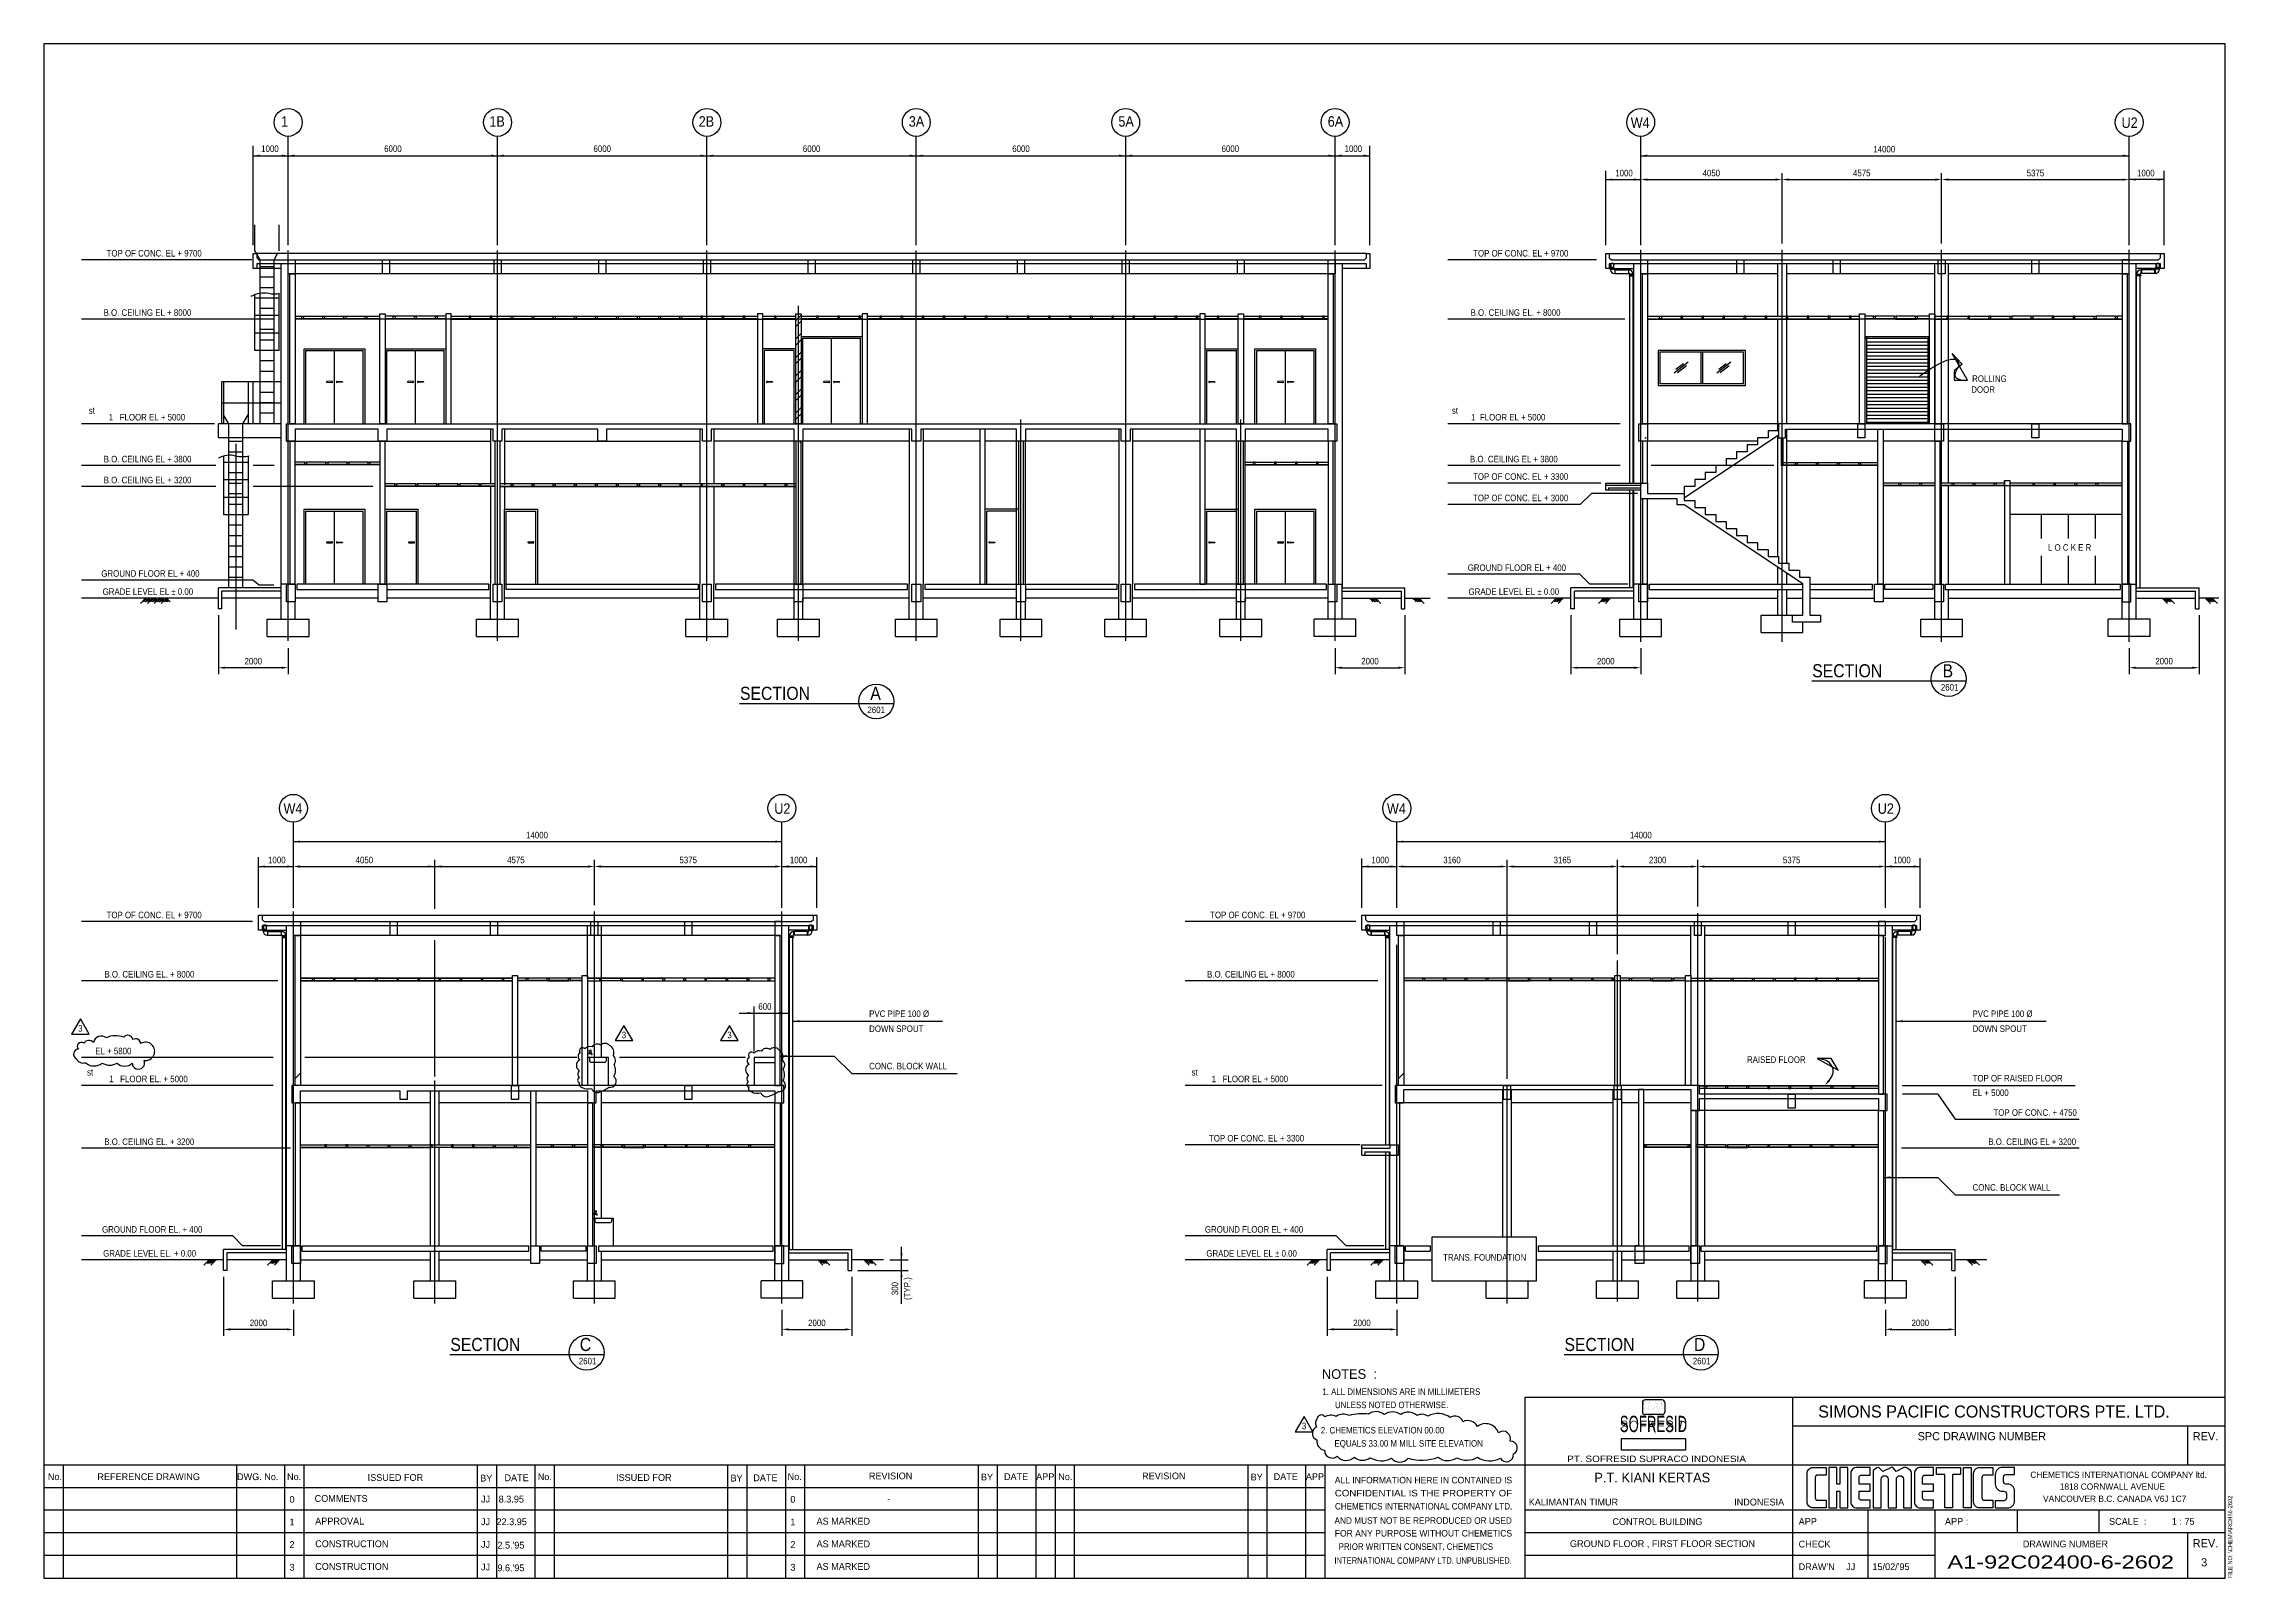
# Model space of a CAD drawing. Extents: x 225 to 62939, y 225 to 44209.
import ezdxf
from ezdxf.enums import TextEntityAlignment as Align

# ---------------------------------------------------------------- set-up
doc = ezdxf.new("R2010")
doc.units = 0
doc.header["$LTSCALE"] = 750
for name, pattern in [('CENTER', [0]), ('HIDDEN', [0]), ('HIDDEN2', [0]), ('PHANTOM', [0]), ('PHANTOM2', [0])]:
    doc.linetypes.add(name, pattern=pattern)
doc.layers.get('0').update_dxf_attribs({"linetype": 'CONTINUOUS'})
for name, color, linetype in [('AS', 6, 'CENTER'), ('BEAM', 4, 'CONTINUOUS'), ('COL', 3, 'CONTINUOUS'), ('DIM', 2, 'CONTINUOUS'), ('FORM', 1, 'CONTINUOUS'), ('STR', 3, 'CONTINUOUS')]:
    doc.layers.add(name, color=color, linetype=linetype)

msp = doc.modelspace()

# ---------------------------------------------------------------- texts
at = {"color": 0}
for s, height, p in [('0', 195, (7268, 2389)), ('COMMENTS', 194.7, (7987, 2414)), ('JJ', 194.7, (12754, 2396)), ('8.3.95', 194.7, (13261, 2396)), ('0', 195, (21620, 2389)), ('1', 195, (7268, 1740)), ('APPROVAL', 194.7, (8003, 1765)), ('JJ', 194.7, (12754, 1747)), ('22.3.95', 194.7, (13199, 1747)), ('1', 195, (21620, 1740)), ('AS MARKED', 194.7, (22370, 1762)), ('-', 195, (24392, 2411)), ('1 : 75', 194.7, (61208, 1756)), ('2', 195, (7268, 1091)), ('CONSTRUCTION', 194.73, (8003, 1115)), ('JJ', 194.7, (12754, 1098)), ("2.5.'95", 194.7, (13225, 1075)), ('2', 195, (21620, 1091)), ('AS MARKED', 194.7, (22370, 1113)), ('3', 195, (7268, 442)), ('CONSTRUCTION', 194.73, (8003, 466)), ('JJ', 194.7, (12754, 449)), ('3', 195, (21620, 442)), ('AS MARKED', 194.7, (22370, 464)), ("15/02/'95", 194.7, (52628, 458)), ('3', 234, (62048, 564)), ("9.6.'95", 194.7, (13225, 426))]:
    msp.add_text(s, height=height, dxfattribs=at).set_placement(p)
msp.add_text('GROUND FLOOR , FIRST FLOOR SECTION', height=195, dxfattribs=at).set_placement((46612, 1199), align=Align.MIDDLE)
at = {"color": 0, "width": 0.971994}
msp.add_text('A1-92C02400-6-2602', height=375, dxfattribs=at).set_placement((54778, 504), (61270, 504), align=Align.FIT)
at = {"layer": 'DIM', "color": 0, "width": 0.9}
for s, height, p in [('1', 300, (7229, 41983)), ('1B', 300, (13436, 41983)), ('2B', 300, (19436, 41983)), ('3A', 300, (25455, 41983)), ('5A', 300, (31462, 41983)), ('6A', 300, (37461, 41983)), ('W4', 300, (46245, 41946)), ('U2', 300, (60229, 41946)), ('TOP OF CONC. EL + 9700', 187.5, (4753, 38204)), ('TOP OF CONC. EL + 9700', 187.5, (43915, 38204)), ('B.O. CEILING EL + 8000', 187.5, (4454, 36504)), ('B.O. CEILING EL. + 8000', 187.5, (43690, 36504)), ('ROLLING', 187.5, (56476, 34609)), ('DOOR', 187.5, (56138, 34298)), ('st', 187.5, (1689, 33695)), ('1   FLOOR EL + 5000', 187.5, (4276, 33504)), ('st', 187.5, (40752, 33695)), ('1  FLOOR EL + 5000', 187.5, (43255, 33504)), ('B.O. CEILING EL + 3800', 187.5, (4458, 32304)), ('B.O. CEILING EL + 3800', 187.5, (43610, 32304)), ('B.O. CEILING EL + 3200', 187.5, (4458, 31704)), ('TOP OF CONC. EL + 3300', 187.5, (43911, 31804)), ('TOP OF CONC. EL + 3000', 187.5, (43911, 31190)), ('GROUND FLOOR EL + 400', 187.5, (4689, 29025)), ('GROUND FLOOR EL + 400', 187.5, (43846, 29191)), ('GRADE LEVEL EL %%P 0.00', 187.5, (4507, 28504)), ('GRADE LEVEL EL %%P 0.00', 187.5, (43651, 28504)), ('SECTION', 375, (52909, 26237)), ('B', 375, (54939, 26237)), ('SECTION', 375, (22182, 25590)), ('A', 375, (24212, 25590)), ('2601', 187.5, (55091, 25762)), ('2601', 187.5, (24330, 25116)), ('W4', 300, (7637, 22286)), ('U2', 300, (21621, 22286)), ('W4', 300, (39258, 22286)), ('U2', 300, (53242, 22286)), ('TOP OF CONC. EL + 9700', 187.5, (4753, 19237)), ('TOP OF CONC. EL + 9700', 187.5, (36377, 19237)), ('B.O. CEILING EL. + 8000', 187.5, (4541, 17537)), ('B.O. CEILING EL + 8000', 187.5, (36076, 17537)), ('EL + 5800', 187.5, (2737, 15337)), ('st', 187.5, (1641, 14729)), ('1   FLOOR EL. + 5000', 187.5, (4352, 14537)), ('st', 187.5, (33292, 14729)), ('1   FLOOR EL + 5000', 187.5, (35884, 14537)), ('TOP OF CONC. + 4750', 187.5, (58486, 13574)), ('B.O. CEILING EL. + 3200', 187.5, (4537, 12737)), ('TOP OF CONC. EL + 3300', 187.5, (36343, 12837)), ('B.O. CEILING EL + 3200', 187.5, (58464, 12737)), ('GROUND FLOOR EL. + 400', 187.5, (4772, 10224)), ('GROUND FLOOR EL + 400', 187.5, (36315, 10224)), ('GRADE LEVEL EL. + 0.00', 187.5, (4591, 9537)), ('GRADE LEVEL EL %%P 0.00', 187.5, (36135, 9537)), ('TRANS. FOUNDATION', 187.5, (42707, 9423)), ('SECTION', 375, (13881, 6925)), ('C', 375, (15911, 6925)), ('SECTION', 375, (45809, 6925)), ('D', 375, (47839, 6925)), ('2601', 187.5, (16059, 6450)), ('2601', 187.5, (47983, 6450))]:
    msp.add_text(s, height=height, dxfattribs=at).set_placement(p, align=Align.MIDDLE_RIGHT)
for s, height, p in [('1000', 187.5, (6706, 41201)), ('1000', 187.5, (37752, 41201)), ('14000', 187.5, (52967, 41188)), ('1000', 187.5, (45510, 40503)), ('1000', 187.5, (60463, 40503)), ('L O C K E R', 187.5, (58280, 29772)), ('2000', 187.5, (6229, 26512)), ('2000', 187.5, (38229, 26512)), ('2000', 187.5, (44987, 26512)), ('2000', 187.5, (60987, 26512)), ('14000', 187.5, (14359, 21527)), ('14000', 187.5, (45991, 21527)), ('1000', 187.5, (6903, 20813)), ('4050', 187.5, (9412, 20813)), ('4575', 187.5, (13754, 20813)), ('1000', 187.5, (21856, 20813)), ('1000', 187.5, (38524, 20813)), ('1000', 187.5, (53476, 20813)), ('3', 188, (1273, 15987)), ('3', 188, (16851, 15798)), ('3', 188, (19874, 15798)), ('2000', 187.5, (6379, 7545)), ('2000', 187.5, (22379, 7545)), ('2000', 187.5, (38000, 7545)), ('2000', 187.5, (54000, 7545)), ('3', 188, (36341, 4590))]:
    msp.add_text(s, height=height, dxfattribs=at).set_placement(p, align=Align.MIDDLE)
for s, p in [('6000', (10229, 41201)), ('6000', (16229, 41201)), ('6000', (22229, 41201)), ('6000', (28229, 41201)), ('6000', (34229, 41201)), ('4050', (48012, 40503)), ('4575', (52324, 40503)), ('5375', (57299, 40503)), ('5375', (18692, 20813)), ('3160', (40580, 20813)), ('3165', (43743, 20813)), ('2300', (46475, 20813)), ('5375', (50313, 20813)), ('600', (20891, 16612))]:
    msp.add_text(s, height=187.5, dxfattribs=at).set_placement(p, align=Align.MIDDLE_CENTER)
for s, p in [('PVC PIPE 100 %%C', (23878, 16312)), ('PVC PIPE 100 %%C', (55498, 16312)), ('DOWN SPOUT', (23878, 15883)), ('DOWN SPOUT', (55498, 15883)), ('RAISED FLOOR', (49033, 14997)), ('CONC. BLOCK WALL', (23878, 14812)), ('TOP OF RAISED FLOOR', (55498, 14464)), ('EL + 5000', (55498, 14047)), ('CONC. BLOCK WALL', (55498, 11334))]:
    msp.add_text(s, height=187.5, dxfattribs=at).set_placement(p)
msp.add_text('(TYP.)', height=187.5, rotation=90, dxfattribs=at).set_placement((24991, 8527), align=Align.MIDDLE)
msp.add_text('300', height=187.5, rotation=90, dxfattribs=at).set_placement((24616, 8527), align=Align.MIDDLE_CENTER)
for s, p in [('1. ALL DIMENSIONS ARE IN MILLIMETERS', (36866, 5423)), ('UNLESS NOTED OTHERWISE.', (37227, 5044)), ('2. CHEMETICS ELEVATION 00.00', (36819, 4318)), ('EQUALS 33.00 M MILL SITE ELEVATION', (37212, 3940))]:
    msp.add_text(s, height=187.5, dxfattribs=at).set_placement(p, align=Align.BOTTOM_LEFT)
at = {"layer": 'FORM', "color": 0}
for s, height, p in [('NOTES  :', 276, (36851, 5940)), ('SIMONS PACIFIC CONSTRUCTORS PTE. LTD.', 345, (51074, 4832)), ('SPC DRAWING NUMBER', 233.68, (53923, 4179)), ('REV.', 233.7, (61808, 4179)), ('No.', 194.7, (342, 3038)), ('REFERENCE DRAWING', 194.73, (1762, 3038)), ('DWG. No.', 194.7, (5763, 3037)), ('No.', 194.7, (7196, 3038)), ('ISSUED FOR', 194.7, (9506, 3016)), ('BY', 194.7, (12731, 2997)), ('DATE', 194.7, (13428, 3007)), ('No.', 194.7, (14381, 3038)), ('ISSUED FOR', 194.7, (16625, 3016)), ('BY', 194.7, (19904, 2997)), ('DATE', 194.7, (20557, 3007)), ('No.', 194.7, (21541, 3038)), ('REVISION', 194.7, (23870, 3060)), ('BY', 194.7, (27082, 3028)), ('DATE', 194.7, (27741, 3039)), ('APP', 194.7, (28664, 3038)), ('No.', 194.7, (29297, 3038)), ('REVISION', 194.7, (31700, 3060)), ('BY', 194.7, (34810, 3028)), ('DATE', 194.7, (35469, 3039)), ('APP', 194.7, (36392, 3038)), ('P.T. KIANI KERTAS', 276, (44657, 2973)), ('CHEMETICS INTERNATIONAL COMPANY ltd.', 179.4, (57152, 3102)), ('INDONESIA', 194.7, (48666, 2311)), ('VANCOUVER B.C. CANADA V6J 1C7', 179.4, (57517, 2414)), ('1818 CORNWALL AVENUE', 179.4, (57996, 2762)), ('KALIMANTAN TIMUR', 194.73, (42780, 2311)), ('APP', 194.7, (50514, 1756)), ('APP :', 194.7, (54707, 1756)), ('SCALE  :', 194.7, (59409, 1756)), ('CHECK', 194.7, (50514, 1107)), ('DRAWING NUMBER', 193.2, (56940, 1112)), ('REV.', 233.7, (61808, 1112)), ("DRAW'N", 194.7, (50514, 458)), ('JJ', 194.7, (51877, 458))]:
    msp.add_text(s, height=height, dxfattribs=at).set_placement(p)
for s, height, width, p, p2 in [('SOFRESID', 467.6, 0.82599, (45389, 4414), (47316, 4414)), ('ALL INFORMATION HERE IN CONTAINED IS', 187.5, 0.854774, (37221, 2944), (42304, 2944)), ('CONFIDENTIAL IS THE PROPERTY OF', 187.5, 0.983212, (37221, 2571), (42304, 2571)), ('AND MUST NOT BE REPRODUCED OR USED', 187.5, 0.823849, (37212, 1785), (42295, 1785)), ('CHEMETICS INTERNATIONAL COMPANY LTD.', 187.5, 0.837176, (37226, 2195), (42309, 2195)), ('FOR ANY PURPOSE WITHOUT CHEMETICS', 187.5, 0.879876, (37220, 1421), (42303, 1421)), ('INTERNATIONAL COMPANY LTD. UNPUBLISHED.', 187.5, 0.776644, (37212, 638), (42295, 638))]:
    msp.add_text(s, height=height, dxfattribs=dict(at, width=width)).set_placement(p, p2, align=Align.FIT)
at = {"layer": 'FORM', "color": 0, "width": 1.15}
msp.add_text('PT. SOFRESID SUPRACO INDONESIA', height=185.62, dxfattribs=at).set_placement((46443, 3648), align=Align.MIDDLE)
at = {"layer": 'FORM', "color": 0}
msp.add_text('CONTROL BUILDING', height=195, dxfattribs=at).set_placement((46466, 1848), align=Align.MIDDLE)
at = {"layer": 'FORM', "color": 0, "width": 0.9}
msp.add_text('FILE NO: \\CHEM\\ARCHI\\6-2602', height=119.25, rotation=90, dxfattribs=at).set_placement((62973, 225), align=Align.BOTTOM_LEFT)
msp.add_text('PRIOR WRITTEN CONSENT. CHEMETICS', height=187.5, dxfattribs=at).set_placement((37333, 1039))

# ---------------------------------------------------------------- blocks, each defined once
blk = doc.blocks.new('AR')
at = {"color": 0}
blk.add_solid([(0, 0), (-1, 0.21875), (-1, -0.21875)], dxfattribs=at)

# ---------------------------------------------------------------- linework, layer by layer
at = {"color": 0}
for p, q in [((38129, 38196), (6329, 38196)), ((7029, 37766), (6329, 37766)), ((7029, 27716), (7029, 37896)), ((37429, 37896), (37429, 28616)), ((38129, 37766), (37429, 37766)), ((45087, 38196), (60887, 38196)), ((45117, 37767), (45117, 37894)), ((45217, 37767), (45217, 37894)), ((45257, 37727), (45634, 37727)), ((45787, 31616), (45787, 37896)), ((49912, 37896), (49912, 36396)), ((50162, 37896), (50162, 36396)), ((54412, 33316), (54412, 37896)), ((54812, 31616), (54812, 37896)), ((60187, 28616), (60187, 37896)), ((60717, 37727), (60340, 37727)), ((60757, 37767), (60757, 37894)), ((60857, 37767), (60857, 37894)), ((37029, 37616), (7429, 37616)), ((45257, 37627), (45634, 37627)), ((45787, 37576), (45655, 37576)), ((45655, 37576), (45655, 37561)), ((45655, 37561), (45787, 37561)), ((45672, 37561), (45672, 37576)), ((45674, 37576), (45674, 37587)), ((45674, 31616), (45674, 37561)), ((45774, 37576), (45774, 37587)), ((45774, 31616), (45774, 37561)), ((45776, 37561), (45776, 37576)), ((49912, 37616), (46187, 37616)), ((54412, 37616), (50162, 37616)), ((59787, 37616), (54812, 37616)), ((60187, 37576), (60319, 37576)), ((60319, 37561), (60187, 37561)), ((60197, 37561), (60197, 37576)), ((60200, 37576), (60200, 37587)), ((60200, 28616), (60200, 37561)), ((60300, 37576), (60300, 37587)), ((60300, 28616), (60300, 37561)), ((60302, 37561), (60302, 37576)), ((60319, 37576), (60319, 37561)), ((60717, 37627), (60340, 37627)), ((7429, 36396), (9854, 36396)), ((11751, 36396), (10004, 36396)), ((11901, 36396), (20679, 36396)), ((20829, 36396), (21165, 36396)), ((21215, 36396), (21779, 36396)), ((21779, 36281), (21929, 36431)), ((21929, 36396), (23676, 36396)), ((23826, 36396), (33354, 36396)), ((33504, 36396), (34454, 36396)), ((34604, 36396), (37029, 36396)), ((46187, 36396), (51363, 36396)), ((51413, 36396), (51967, 36396)), ((52017, 36396), (52262, 36396)), ((52657, 36396), (52412, 36396)), ((53261, 36396), (52707, 36396)), ((53865, 36396), (53311, 36396)), ((54262, 36396), (53915, 36396)), ((54412, 36396), (54759, 36396)), ((54809, 36396), (55363, 36396)), ((55413, 36396), (55967, 36396)), ((56017, 36396), (56571, 36396)), ((57175, 36396), (56621, 36396)), ((57779, 36396), (57225, 36396)), ((57829, 36396), (58383, 36396)), ((58433, 36396), (58987, 36396)), ((59591, 36396), (59037, 36396)), ((59787, 36396), (59641, 36396)), ((9854, 36326), (7429, 36326)), ((9854, 36316), (7429, 36316)), ((11751, 36326), (10004, 36326)), ((11870, 36316), (10004, 36316)), ((11874, 36316), (21779, 36316)), ((20679, 36326), (11901, 36326)), ((21779, 36326), (20829, 36326)), ((21779, 36104), (21929, 36254)), ((21779, 35750), (21929, 35900)), ((23676, 36326), (21929, 36326)), ((21929, 36316), (23676, 36316)), ((21929, 35816), (23676, 35816)), ((21979, 33316), (21979, 35766)), ((21979, 35766), (23626, 35766)), ((22802, 33316), (22802, 35766)), ((23626, 33316), (23626, 35766)), ((23676, 36316), (33504, 36316)), ((33354, 36326), (23826, 36326)), ((34454, 36326), (33504, 36326)), ((33504, 36316), (34454, 36316)), ((37029, 36326), (34604, 36326)), ((34604, 36316), (37029, 36316)), ((46187, 36326), (52262, 36326)), ((46187, 36316), (52262, 36316)), ((49912, 36316), (49912, 33116)), ((50162, 36316), (50162, 33316)), ((54262, 36326), (52412, 36326)), ((53284, 36316), (52412, 36316)), ((52412, 35816), (54262, 35816)), ((52412, 35766), (54262, 35766)), ((52462, 35816), (52462, 33316)), ((53288, 36316), (53888, 36316)), ((54262, 36316), (53892, 36316)), ((54212, 35816), (54212, 33316)), ((54412, 36326), (59787, 36326)), ((54412, 36316), (54782, 36316)), ((55386, 36316), (54786, 36316)), ((55390, 36316), (59787, 36316)), ((7684, 33316), (7684, 35466)), ((7684, 35466), (9431, 35466)), ((7734, 33316), (7734, 35416)), ((7734, 35416), (9381, 35416)), ((8558, 33316), (8558, 35416)), ((9381, 33316), (9381, 35416)), ((9431, 33316), (9431, 35466)), ((10004, 35466), (11751, 35466)), ((10054, 35416), (11701, 35416)), ((10054, 33316), (10054, 35416)), ((10877, 33316), (10877, 35416)), ((11701, 33316), (11701, 35416)), ((21779, 35466), (20829, 35466)), ((20879, 33316), (20879, 35416)), ((21729, 35416), (20879, 35416)), ((21729, 33316), (21729, 35416)), ((21779, 35573), (21929, 35723)), ((21779, 35220), (21929, 35370)), ((21779, 35043), (21929, 35193)), ((33504, 35466), (34454, 35466)), ((33554, 33316), (33554, 35416)), ((33554, 35416), (34404, 35416)), ((34404, 33316), (34404, 35416)), ((34934, 33316), (34934, 35466)), ((34934, 35466), (36681, 35466)), ((34984, 33316), (34984, 35416)), ((34984, 35416), (36631, 35416)), ((35808, 33316), (35808, 35416)), ((36631, 33316), (36631, 35416)), ((36681, 33316), (36681, 35466)), ((46537, 35366), (46537, 34466)), ((48937, 35366), (46537, 35366)), ((47712, 35366), (47712, 34466)), ((47762, 35366), (47762, 34466)), ((48937, 34466), (48937, 35366)), ((52462, 35666), (54212, 35666)), ((52462, 35566), (54212, 35566)), ((52462, 35466), (54212, 35466)), ((52462, 35366), (54212, 35366)), ((52462, 35266), (54212, 35266)), ((52462, 35166), (54212, 35166)), ((21779, 34690), (21929, 34840)), ((21779, 34513), (21929, 34663)), ((46942, 34777), (47350, 35089)), ((46997, 34882), (47212, 35046)), ((47039, 34788), (47300, 34988)), ((48167, 34777), (48575, 35089)), ((48222, 34882), (48437, 35046)), ((48264, 34788), (48525, 34988)), ((52462, 35066), (54212, 35066)), ((52462, 34966), (54212, 34966)), ((52462, 34866), (54212, 34866)), ((52462, 34766), (54212, 34766)), ((52462, 34666), (54212, 34666)), ((52462, 34566), (54212, 34566)), ((21779, 34159), (21929, 34309)), ((21779, 33982), (21929, 34132)), ((46537, 34466), (48937, 34466)), ((52462, 34466), (54212, 34466)), ((52462, 34366), (54212, 34366)), ((52462, 34266), (54212, 34266)), ((52462, 34166), (54212, 34166)), ((52462, 34066), (54212, 34066)), ((52462, 33966), (54212, 33966)), ((52462, 33866), (54212, 33866)), ((21779, 33629), (21929, 33779)), ((21779, 33452), (21929, 33602)), ((49937, 33316), (46187, 33316)), ((52462, 33766), (54212, 33766)), ((52462, 33666), (54212, 33666)), ((52462, 33566), (54212, 33566)), ((52462, 33466), (54212, 33466)), ((52462, 33366), (54212, 33366)), ((7179, 32816), (13029, 32816)), ((13429, 32816), (19029, 32816)), ((25029, 32816), (19429, 32816)), ((21896, 32780), (21932, 32816)), ((27054, 32816), (25429, 32816)), ((31029, 32816), (27204, 32816)), ((33354, 32816), (31429, 32816)), ((37029, 32816), (33504, 32816)), ((46104, 32893), (46140, 32929)), ((49337, 32816), (46187, 32816)), ((47237, 31196), (49937, 32996)), ((49912, 32979), (49912, 29516)), ((50162, 33166), (50162, 29316)), ((52787, 32816), (50162, 32816)), ((54412, 32816), (52937, 32816)), ((54412, 32816), (54412, 28716)), ((54412, 32816), (54562, 32816)), ((54562, 32816), (54562, 28716)), ((59787, 32816), (54812, 32816)), ((7708, 32216), (7429, 32216)), ((9854, 32146), (7429, 32146)), ((9854, 32136), (7429, 32136)), ((8312, 32216), (7758, 32216)), ((8916, 32216), (8362, 32216)), ((9520, 32216), (8966, 32216)), ((9854, 32216), (9570, 32216)), ((34654, 32216), (34887, 32216)), ((34654, 32146), (37029, 32146)), ((34654, 32136), (37029, 32136)), ((34937, 32216), (35491, 32216)), ((35541, 32216), (36095, 32216)), ((36145, 32216), (36699, 32216)), ((36749, 32216), (37029, 32216)), ((52787, 32196), (50012, 32196)), ((52787, 32126), (50012, 32126)), ((52787, 32116), (50012, 32116)), ((10283, 31596), (10004, 31596)), ((13154, 31526), (10004, 31526)), ((13154, 31516), (10004, 31516)), ((10887, 31596), (10333, 31596)), ((11491, 31596), (10937, 31596)), ((12095, 31596), (11541, 31596)), ((12699, 31596), (12145, 31596)), ((13154, 31596), (12749, 31596)), ((21779, 31596), (13304, 31596)), ((13304, 31526), (21779, 31526)), ((13304, 31516), (21779, 31516)), ((45674, 28616), (45674, 31416)), ((45774, 28616), (45774, 31416)), ((45787, 28616), (45787, 31416)), ((54412, 31616), (52937, 31616)), ((54412, 31546), (52937, 31546)), ((54412, 31536), (52937, 31536)), ((56412, 31616), (54562, 31616)), ((56412, 31546), (54562, 31546)), ((56412, 31536), (54562, 31536)), ((54812, 28716), (54812, 31536)), ((56412, 31686), (56412, 28736)), ((56412, 31686), (56562, 31686)), ((56562, 31686), (56562, 28736)), ((59787, 31616), (56562, 31616)), ((59787, 31546), (56562, 31546)), ((59787, 31536), (56562, 31536)), ((7684, 28716), (7684, 30866)), ((7684, 30866), (9431, 30866)), ((7734, 28716), (7734, 30816)), ((7734, 30816), (9381, 30816)), ((8558, 28716), (8558, 30816)), ((9381, 28716), (9381, 30816)), ((9431, 28716), (9431, 30866)), ((10004, 30866), (10954, 30866)), ((10054, 28716), (10054, 30816)), ((10054, 30816), (10904, 30816)), ((10904, 28716), (10904, 30816)), ((10954, 28716), (10954, 30866)), ((13429, 30866), (14379, 30866)), ((13429, 28716), (13429, 30866)), ((13479, 30816), (14329, 30816)), ((13479, 28716), (13479, 30816)), ((14329, 28716), (14329, 30816)), ((14379, 28716), (14379, 30866)), ((28154, 30866), (27204, 30866)), ((28104, 30816), (27254, 30816)), ((27254, 28716), (27254, 30816)), ((33504, 30866), (34454, 30866)), ((33554, 28716), (33554, 30816)), ((33554, 30816), (34404, 30816)), ((34404, 28716), (34404, 30866)), ((34934, 28716), (34934, 30866)), ((34934, 30866), (36681, 30866)), ((34984, 28716), (34984, 30816)), ((34984, 30816), (36631, 30816)), ((35808, 28716), (35808, 30816)), ((36631, 28716), (36631, 30816)), ((36681, 28716), (36681, 30866)), ((59787, 30716), (56562, 30716)), ((57462, 30716), (57462, 30026)), ((58237, 30716), (58237, 30026)), ((59012, 30716), (59012, 30026)), ((57462, 29527), (57462, 28716)), ((58237, 29527), (58237, 28716)), ((59012, 29527), (59012, 28716)), ((49912, 29213), (49912, 28716)), ((50162, 29046), (50162, 28716)), ((2993, 28166), (3143, 28316)), ((3085, 28216), (3164, 28295)), ((3127, 28216), (3185, 28274)), ((3243, 28216), (3143, 28316)), ((3170, 28216), (3206, 28253)), ((3264, 28237), (3185, 28316)), ((3193, 28166), (3343, 28316)), ((3285, 28259), (3227, 28316)), ((3285, 28216), (3364, 28295)), ((3327, 28216), (3385, 28274)), ((3443, 28216), (3343, 28316)), ((3370, 28216), (3406, 28253)), ((3464, 28237), (3385, 28316)), ((3393, 28166), (3543, 28316)), ((3485, 28259), (3427, 28316)), ((3485, 28216), (3564, 28295)), ((3527, 28216), (3585, 28274)), ((3643, 28216), (3543, 28316)), ((3570, 28216), (3606, 28253)), ((3664, 28237), (3585, 28316)), ((3593, 28166), (3743, 28316)), ((3685, 28259), (3627, 28316)), ((3685, 28216), (3764, 28295)), ((3727, 28216), (3785, 28274)), ((3843, 28216), (3743, 28316)), ((3770, 28216), (3806, 28253)), ((5229, 28016), (5229, 28616)), ((7029, 28616), (5229, 28616)), ((5329, 28016), (5329, 28516)), ((7029, 28516), (5329, 28516)), ((7029, 28316), (5329, 28316)), ((7429, 28716), (7029, 28716)), ((9804, 28316), (7429, 28316)), ((13029, 28316), (10054, 28316)), ((13029, 27716), (13029, 28716)), ((13429, 27716), (13429, 28716)), ((13479, 28716), (13429, 28716)), ((19029, 28316), (13429, 28316)), ((18554, 28716), (18979, 28716)), ((19029, 27716), (19029, 28716)), ((19429, 27716), (19429, 28716)), ((21729, 28316), (19429, 28316)), ((25029, 28316), (21979, 28316)), ((25029, 27716), (25029, 28716)), ((25429, 27716), (25429, 28716)), ((28104, 28316), (25429, 28316)), ((31029, 28316), (28354, 28316)), ((31029, 27716), (31029, 28716)), ((31429, 27716), (31429, 28716)), ((34404, 28316), (31429, 28316)), ((37029, 28316), (34654, 28316)), ((37029, 28716), (37429, 28716)), ((37029, 27716), (37029, 28316)), ((37429, 27716), (37429, 28716)), ((37429, 28616), (39229, 28616)), ((37429, 28516), (39129, 28516)), ((37429, 28316), (39129, 28316)), ((38232, 28280), (38268, 28316)), ((38253, 28259), (38310, 28316)), ((38274, 28237), (38353, 28316)), ((38295, 28216), (38395, 28316)), ((38368, 28216), (38332, 28253)), ((38410, 28216), (38353, 28274)), ((38453, 28216), (38374, 28295)), ((38545, 28166), (38395, 28316)), ((39129, 28016), (39129, 28516)), ((39229, 28016), (39229, 28616)), ((39229, 28316), (39952, 28316)), ((39472, 28280), (39508, 28316)), ((39493, 28259), (39551, 28316)), ((39514, 28237), (39593, 28316)), ((39536, 28216), (39636, 28316)), ((39608, 28216), (39572, 28253)), ((39651, 28216), (39593, 28274)), ((39693, 28216), (39614, 28295)), ((39786, 28166), (39636, 28316)), ((43418, 28166), (43568, 28316)), ((43511, 28216), (43589, 28295)), ((43553, 28216), (43611, 28274)), ((43668, 28216), (43568, 28316)), ((43596, 28216), (43632, 28253)), ((43689, 28237), (43611, 28316)), ((43618, 28166), (43768, 28316)), ((43711, 28259), (43653, 28316)), ((43732, 28280), (43696, 28316)), ((45787, 28616), (43987, 28616)), ((43987, 28016), (43987, 28616)), ((45787, 28516), (44087, 28516)), ((44087, 28016), (44087, 28516)), ((45787, 28316), (44087, 28316)), ((44776, 28166), (44926, 28316)), ((44869, 28216), (44948, 28295)), ((44911, 28216), (44969, 28274)), ((45026, 28216), (44926, 28316)), ((44954, 28216), (44990, 28253)), ((45048, 28237), (44969, 28316)), ((44976, 28166), (45126, 28316)), ((45069, 28259), (45011, 28316)), ((45090, 28280), (45054, 28316)), ((46187, 28716), (45787, 28716)), ((45787, 27716), (45787, 28716)), ((46187, 27716), (46187, 28716)), ((46187, 28316), (49912, 28316)), ((46237, 28566), (46237, 28716)), ((46237, 28716), (50637, 28716)), ((46237, 28566), (50637, 28566)), ((49912, 28566), (49912, 27829)), ((50162, 28566), (50162, 27829)), ((50162, 28316), (50637, 28316)), ((50837, 28716), (52629, 28716)), ((50837, 28566), (52629, 28566)), ((50837, 28316), (52687, 28316)), ((52629, 28566), (52629, 28716)), ((52937, 28316), (54412, 28316)), ((53187, 28716), (53187, 28716)), ((54412, 27716), (54412, 28316)), ((54712, 28716), (54712, 28566)), ((54712, 28716), (59737, 28716)), ((54712, 28566), (59737, 28566)), ((54812, 27716), (54812, 28566)), ((54812, 28316), (59787, 28316)), ((59737, 28566), (59737, 28716)), ((59737, 28566), (59737, 28716)), ((59787, 28716), (60187, 28716)), ((59787, 28716), (59787, 28716)), ((59787, 27716), (59787, 28716)), ((60187, 27716), (60187, 28716)), ((60187, 28616), (61987, 28616)), ((60187, 28516), (61887, 28516)), ((60187, 28316), (61887, 28316)), ((61084, 28166), (60934, 28316)), ((60970, 28280), (61007, 28316)), ((60992, 28259), (61049, 28316)), ((61013, 28237), (61092, 28316)), ((61034, 28216), (61134, 28316)), ((61107, 28216), (61070, 28253)), ((61149, 28216), (61092, 28274)), ((61192, 28216), (61113, 28295)), ((61284, 28166), (61134, 28316)), ((61887, 28016), (61887, 28516)), ((61987, 28016), (61987, 28616)), ((62555, 28316), (61987, 28316)), ((62313, 28166), (62163, 28316)), ((62199, 28280), (62235, 28316)), ((62220, 28259), (62278, 28316)), ((62241, 28237), (62320, 28316)), ((62263, 28216), (62363, 28316)), ((62335, 28216), (62299, 28253)), ((62378, 28216), (62320, 28274)), ((62420, 28216), (62341, 28295)), ((62513, 28166), (62363, 28316)), ((5329, 28016), (5229, 28016)), ((6629, 27716), (7829, 27716)), ((6629, 27216), (6629, 27716)), ((7429, 27716), (7429, 28216)), ((7829, 27216), (7829, 27716)), ((12629, 27716), (13829, 27716)), ((12629, 27216), (12629, 27716)), ((13829, 27216), (13829, 27716)), ((18629, 27716), (19829, 27716)), ((18629, 27216), (18629, 27716)), ((19829, 27216), (19829, 27716)), ((21254, 27716), (22454, 27716)), ((21254, 27216), (21254, 27716)), ((22454, 27216), (22454, 27716)), ((24629, 27716), (25829, 27716)), ((24629, 27216), (24629, 27716)), ((25829, 27216), (25829, 27716)), ((27629, 27716), (28829, 27716)), ((27629, 27216), (27629, 27716)), ((28829, 27216), (28829, 27716)), ((30629, 27716), (31829, 27716)), ((30629, 27216), (30629, 27716)), ((31829, 27216), (31829, 27716)), ((33929, 27716), (35129, 27716)), ((33929, 27216), (33929, 27716)), ((35129, 27216), (35129, 27716)), ((37829, 27716), (36629, 27716)), ((36629, 27216), (36629, 27716)), ((37829, 27216), (37829, 27716)), ((39129, 28016), (39229, 28016)), ((44087, 28016), (43987, 28016)), ((45387, 27716), (46587, 27716)), ((45387, 27216), (45387, 27716)), ((46587, 27216), (46587, 27716)), ((49437, 27829), (50637, 27829)), ((49437, 27329), (49437, 27829)), ((50637, 27329), (50637, 27629)), ((54012, 27216), (54012, 27716)), ((54012, 27716), (55212, 27716)), ((55212, 27216), (55212, 27716)), ((60587, 27716), (59387, 27716)), ((59387, 27216), (59387, 27716)), ((60587, 27216), (60587, 27716)), ((61887, 28016), (61987, 28016)), ((6629, 27216), (7829, 27216)), ((12629, 27216), (13829, 27216)), ((18629, 27216), (19829, 27216)), ((21254, 27216), (22454, 27216)), ((24629, 27216), (25829, 27216)), ((27629, 27216), (28829, 27216)), ((30629, 27216), (31829, 27216)), ((33929, 27216), (35129, 27216)), ((37829, 27216), (36629, 27216)), ((45387, 27216), (46587, 27216)), ((49437, 27329), (50637, 27329)), ((54012, 27216), (55212, 27216)), ((60587, 27216), (59387, 27216)), ((6479, 19230), (22279, 19230)), ((6509, 18801), (6509, 18928)), ((6609, 18801), (6609, 18928)), ((7179, 9650), (7179, 18930)), ((15804, 17430), (15804, 18930)), ((16204, 15150), (16204, 18930)), ((21579, 9650), (21579, 18930)), ((22149, 18801), (22149, 18928)), ((22249, 18801), (22249, 18928)), ((38100, 19230), (53900, 19230)), ((38130, 18801), (38130, 18928)), ((38230, 18801), (38230, 18928)), ((38800, 12650), (38800, 18930)), ((53200, 9650), (53200, 18930)), ((53770, 18801), (53770, 18928)), ((53870, 18801), (53870, 18928)), ((6649, 18761), (7026, 18761)), ((6649, 18661), (7026, 18661)), ((7179, 18609), (7047, 18609)), ((7047, 18609), (7047, 18594)), ((7047, 18594), (7179, 18594)), ((7064, 18594), (7064, 18609)), ((7066, 18609), (7066, 18621)), ((7066, 9650), (7066, 18594)), ((7166, 18609), (7166, 18621)), ((7166, 9650), (7166, 18594)), ((7169, 18594), (7169, 18609)), ((21179, 18650), (7579, 18650)), ((22279, 18800), (21579, 18800)), ((21579, 18609), (21711, 18609)), ((21711, 18594), (21579, 18594)), ((21590, 18594), (21590, 18609)), ((21592, 18609), (21592, 18621)), ((21592, 9650), (21592, 18594)), ((21692, 18609), (21692, 18621)), ((21692, 9650), (21692, 18594)), ((21694, 18594), (21694, 18609)), ((21711, 18609), (21711, 18594)), ((22109, 18761), (21732, 18761)), ((22109, 18661), (21732, 18661)), ((38270, 18761), (38647, 18761)), ((38270, 18661), (38647, 18661)), ((38800, 18609), (38668, 18609)), ((38668, 18609), (38668, 18594)), ((38668, 18594), (38800, 18594)), ((38685, 18594), (38685, 18609)), ((38687, 18609), (38687, 18621)), ((38687, 12650), (38687, 18594)), ((38787, 18609), (38787, 18621)), ((38787, 12650), (38787, 18594)), ((38789, 18594), (38789, 18609)), ((47425, 18650), (39200, 18650)), ((52800, 18650), (47825, 18650)), ((53900, 18800), (53200, 18800)), ((53200, 18609), (53332, 18609)), ((53332, 18594), (53200, 18594)), ((53211, 18594), (53211, 18609)), ((53213, 18609), (53213, 18621)), ((53213, 9650), (53213, 18594)), ((53313, 18609), (53313, 18621)), ((53313, 9650), (53313, 18594)), ((53315, 18594), (53315, 18609)), ((53332, 18609), (53332, 18594)), ((53730, 18761), (53353, 18761)), ((53730, 18661), (53353, 18661)), ((7579, 17430), (12755, 17430)), ((7579, 17360), (13654, 17360)), ((7579, 17350), (13654, 17350)), ((12805, 17430), (13359, 17430)), ((13409, 17430), (13654, 17430)), ((14050, 17430), (13804, 17430)), ((15654, 17360), (13804, 17360)), ((14677, 17350), (13804, 17350)), ((14654, 17430), (14100, 17430)), ((14681, 17350), (15281, 17350)), ((15258, 17430), (14704, 17430)), ((15654, 17350), (15285, 17350)), ((15654, 17430), (15308, 17430)), ((15804, 17430), (16151, 17430)), ((15804, 17350), (16174, 17350)), ((16778, 17350), (16178, 17350)), ((16201, 17430), (16755, 17430)), ((16782, 17350), (21179, 17350)), ((16805, 17430), (17359, 17430)), ((17409, 17430), (17963, 17430)), ((18567, 17430), (18013, 17430)), ((19171, 17430), (18617, 17430)), ((19221, 17430), (19775, 17430)), ((19825, 17430), (20379, 17430)), ((20983, 17430), (20429, 17430)), ((21179, 17430), (21033, 17430)), ((45250, 17430), (39200, 17430)), ((45250, 17360), (39200, 17360)), ((42185, 17350), (39200, 17350)), ((42189, 17350), (42789, 17350)), ((45275, 17350), (42793, 17350)), ((46297, 17350), (45275, 17350)), ((45670, 17430), (45400, 17430)), ((47275, 17360), (45400, 17360)), ((46274, 17430), (45720, 17430)), ((46301, 17350), (46901, 17350)), ((46878, 17430), (46324, 17430)), ((47275, 17350), (46905, 17350)), ((47275, 17430), (46928, 17430)), ((47275, 17350), (52800, 17350)), ((47425, 17430), (52800, 17430)), ((47425, 17360), (52800, 17360)), ((15916, 15268), (15804, 15268)), ((15916, 15253), (15804, 15253)), ((16404, 15150), (15804, 15150)), ((15874, 15283), (15862, 15349)), ((15874, 15283), (15906, 15283)), ((15906, 15283), (15918, 15349)), ((15921, 15233), (15921, 15248)), ((15921, 15233), (15936, 15233)), ((15936, 15233), (15936, 15248)), ((16404, 14350), (16404, 15150)), ((21179, 15150), (20579, 15150)), ((20579, 15150), (20579, 14350)), ((11304, 13850), (7579, 13850)), ((11304, 9750), (11304, 14200)), ((11554, 12650), (11554, 14200)), ((14179, 13850), (11554, 13850)), ((14179, 9650), (14179, 14200)), ((14329, 14200), (14329, 9750)), ((15954, 13850), (14329, 13850)), ((15804, 13850), (15954, 13850)), ((15804, 13850), (15804, 9770)), ((15954, 13850), (15954, 9770)), ((16204, 10550), (16204, 14200)), ((21179, 13850), (16204, 13850)), ((42035, 13850), (39200, 13850)), ((42035, 10000), (42035, 14230)), ((42285, 10000), (42285, 14230)), ((45200, 13850), (42285, 13850)), ((45200, 9750), (45200, 14230)), ((45450, 9750), (45450, 14230)), ((45925, 13850), (45450, 13850)), ((47425, 13850), (46075, 13850)), ((47675, 14350), (52800, 14350)), ((47820, 14330), (47675, 14330)), ((52800, 14260), (47675, 14260)), ((48424, 14330), (47870, 14330)), ((49028, 14330), (48474, 14330)), ((52800, 14330), (49078, 14330)), ((52800, 13630), (47575, 13630)), ((7579, 12650), (14179, 12650)), ((7579, 12580), (14179, 12580)), ((7579, 12570), (11324, 12570)), ((11928, 12570), (11328, 12570)), ((11554, 9750), (11554, 12570)), ((11932, 12570), (14179, 12570)), ((15804, 12650), (14329, 12650)), ((15804, 12580), (14329, 12580)), ((15804, 12570), (14329, 12570)), ((21179, 12650), (15954, 12650)), ((21179, 12580), (15954, 12580)), ((16827, 12570), (15954, 12570)), ((16831, 12570), (17431, 12570)), ((21179, 12570), (17435, 12570)), ((47425, 12650), (46075, 12650)), ((47425, 12580), (46075, 12580)), ((47425, 12570), (46075, 12570)), ((47820, 12650), (47575, 12650)), ((52800, 12580), (47575, 12580)), ((48447, 12570), (47575, 12570)), ((48424, 12650), (47870, 12650)), ((48451, 12570), (49051, 12570)), ((49028, 12650), (48474, 12650)), ((52800, 12570), (49055, 12570)), ((52800, 12650), (49078, 12650)), ((38687, 9650), (38687, 12450)), ((38787, 9650), (38787, 12450)), ((38800, 9650), (38800, 12350)), ((16066, 10668), (15954, 10668)), ((16024, 10683), (16012, 10749)), ((16024, 10683), (16056, 10683)), ((16056, 10683), (16068, 10749)), ((16066, 10653), (15954, 10653)), ((15954, 10550), (16554, 10550)), ((16071, 10633), (16071, 10648)), ((16071, 10633), (16086, 10633)), ((16086, 10633), (16086, 10648)), ((16554, 9750), (16554, 10550)), ((5379, 9050), (5379, 9650)), ((7179, 9650), (5379, 9650)), ((5479, 9050), (5479, 9550)), ((7179, 9550), (5479, 9550)), ((7179, 8750), (7179, 9750)), ((7579, 9750), (7179, 9750)), ((7579, 8750), (7579, 9750)), ((7629, 9600), (7629, 9750)), ((7629, 9750), (14129, 9750)), ((7629, 9600), (14129, 9600)), ((11304, 8750), (11304, 9600)), ((11554, 8750), (11554, 9600)), ((14129, 9600), (14129, 9750)), ((15804, 8750), (15804, 9750)), ((16118, 9750), (21129, 9750)), ((16118, 9600), (21129, 9600)), ((16204, 8750), (16204, 9600)), ((21129, 9600), (21129, 9750)), ((21129, 9600), (21129, 9750)), ((21179, 8750), (21179, 9750)), ((21179, 9750), (21579, 9750)), ((21179, 9750), (21179, 9750)), ((21579, 8750), (21579, 9750)), ((21579, 9650), (23379, 9650)), ((21579, 9550), (23279, 9550)), ((23279, 9050), (23279, 9550)), ((23379, 9050), (23379, 9650)), ((38800, 9650), (37000, 9650)), ((37000, 9050), (37000, 9650)), ((38800, 9550), (37100, 9550)), ((37100, 9050), (37100, 9550)), ((38800, 8750), (38800, 9750)), ((39200, 9750), (38800, 9750)), ((39200, 8750), (39200, 9750)), ((39250, 9750), (39950, 9750)), ((39250, 9600), (39250, 9750)), ((39250, 9600), (39950, 9600)), ((43000, 9600), (43000, 9750)), ((43050, 9750), (47375, 9750)), ((43050, 9600), (47375, 9600)), ((45200, 8750), (45200, 9600)), ((45450, 8750), (45450, 9600)), ((47375, 9600), (47375, 9750)), ((47725, 9750), (52750, 9750)), ((47725, 9600), (47725, 9750)), ((47725, 9600), (52750, 9600)), ((47825, 8750), (47825, 9600)), ((52750, 9600), (52750, 9750)), ((52750, 9600), (52750, 9750)), ((52800, 8750), (52800, 9750)), ((52800, 9750), (53200, 9750)), ((52800, 9750), (52800, 9750)), ((53200, 8750), (53200, 9750)), ((53200, 9650), (55000, 9650)), ((53200, 9550), (54900, 9550)), ((54900, 9050), (54900, 9550)), ((55000, 9050), (55000, 9650)), ((55000, 9350), (55000, 9450)), ((4811, 9200), (4961, 9350)), ((4903, 9250), (4982, 9328)), ((4946, 9250), (5003, 9307)), ((5061, 9250), (4961, 9350)), ((4988, 9250), (5024, 9286)), ((5082, 9271), (5003, 9350)), ((5011, 9200), (5161, 9350)), ((5103, 9292), (5046, 9350)), ((5124, 9313), (5088, 9350)), ((5479, 9050), (5379, 9050)), ((7179, 9350), (5479, 9350)), ((6635, 9200), (6785, 9350)), ((6728, 9250), (6807, 9328)), ((6770, 9250), (6828, 9307)), ((6885, 9250), (6785, 9350)), ((6813, 9250), (6849, 9286)), ((6907, 9271), (6828, 9350)), ((6835, 9200), (6985, 9350)), ((6928, 9292), (6870, 9350)), ((6949, 9313), (6913, 9350)), ((7579, 9350), (11304, 9350)), ((11554, 9350), (14179, 9350)), ((14429, 9350), (15804, 9350)), ((16204, 9350), (21179, 9350)), ((21579, 9350), (23279, 9350)), ((22555, 9200), (22405, 9350)), ((22441, 9313), (22477, 9350)), ((22462, 9292), (22520, 9350)), ((22483, 9271), (22562, 9350)), ((22505, 9250), (22605, 9350)), ((22577, 9250), (22541, 9286)), ((22620, 9250), (22562, 9307)), ((22662, 9250), (22583, 9328)), ((22755, 9200), (22605, 9350)), ((23279, 9050), (23379, 9050)), ((24286, 9350), (23379, 9350)), ((23877, 9200), (23727, 9350)), ((23763, 9313), (23799, 9350)), ((23784, 9292), (23842, 9350)), ((23805, 9271), (23884, 9350)), ((23827, 9250), (23927, 9350)), ((23899, 9250), (23863, 9286)), ((23942, 9250), (23884, 9307)), ((23984, 9250), (23905, 9328)), ((24077, 9200), (23927, 9350)), ((36432, 9200), (36582, 9350)), ((36524, 9250), (36603, 9328)), ((36566, 9250), (36624, 9307)), ((36682, 9250), (36582, 9350)), ((36609, 9250), (36645, 9286)), ((36703, 9271), (36624, 9350)), ((36632, 9200), (36782, 9350)), ((36724, 9292), (36666, 9350)), ((36745, 9313), (36709, 9350)), ((37100, 9050), (37000, 9050)), ((38800, 9350), (37100, 9350)), ((38256, 9200), (38406, 9350)), ((38348, 9250), (38427, 9328)), ((38391, 9250), (38448, 9307)), ((38506, 9250), (38406, 9350)), ((38433, 9250), (38470, 9286)), ((38527, 9271), (38448, 9350)), ((38456, 9200), (38606, 9350)), ((38548, 9292), (38491, 9350)), ((38570, 9313), (38533, 9350)), ((39200, 9350), (40000, 9350)), ((43000, 9350), (45200, 9350)), ((45450, 9350), (47425, 9350)), ((47825, 9350), (52800, 9350)), ((53200, 9350), (54900, 9350)), ((54157, 9200), (54007, 9350)), ((54044, 9313), (54080, 9350)), ((54065, 9292), (54123, 9350)), ((54086, 9271), (54165, 9350)), ((54107, 9250), (54207, 9350)), ((54180, 9250), (54144, 9286)), ((54223, 9250), (54165, 9307)), ((54265, 9250), (54186, 9328)), ((54357, 9200), (54207, 9350)), ((54900, 9050), (55000, 9050)), ((55907, 9350), (55000, 9350)), ((55497, 9200), (55347, 9350)), ((55384, 9313), (55420, 9350)), ((55405, 9292), (55462, 9350)), ((55426, 9271), (55505, 9350)), ((55447, 9250), (55547, 9350)), ((55520, 9250), (55484, 9286)), ((55562, 9250), (55505, 9307)), ((55605, 9250), (55526, 9328)), ((55697, 9200), (55547, 9350)), ((6779, 8750), (7979, 8750)), ((6779, 8250), (6779, 8750)), ((6779, 8250), (7979, 8250)), ((7979, 8250), (7979, 8750)), ((10829, 8250), (10829, 8750)), ((10829, 8750), (12029, 8750)), ((10829, 8250), (12029, 8250)), ((12029, 8250), (12029, 8750)), ((15404, 8750), (16604, 8750)), ((15404, 8250), (15404, 8750)), ((15404, 8250), (16604, 8250)), ((16604, 8250), (16604, 8750)), ((21979, 8750), (20779, 8750)), ((20779, 8250), (20779, 8750)), ((21979, 8250), (20779, 8250)), ((21979, 8250), (21979, 8750)), ((38400, 8750), (39600, 8750)), ((38400, 8250), (38400, 8750)), ((38400, 8250), (39600, 8250)), ((39600, 8250), (39600, 8750)), ((41560, 8250), (41560, 8750)), ((41560, 8250), (42760, 8250)), ((42760, 8250), (42760, 8750)), ((44725, 8250), (44725, 8750)), ((44725, 8750), (45925, 8750)), ((44725, 8250), (45925, 8250)), ((45925, 8250), (45925, 8750)), ((47025, 8750), (48225, 8750)), ((47025, 8250), (47025, 8750)), ((47025, 8250), (48225, 8250)), ((48225, 8250), (48225, 8750)), ((52400, 8250), (52400, 8750)), ((53600, 8750), (52400, 8750)), ((53600, 8250), (52400, 8250)), ((53600, 8250), (53600, 8750))]:
    msp.add_line(p, q, dxfattribs=at)
at = {"color": 0, "linetype": 'HIDDEN2'}
for p, q in [((45118, 37894), (45137, 37791)), ((45196, 37791), (45137, 37791)), ((45215, 37894), (45196, 37791)), ((60758, 37894), (60777, 37791)), ((60777, 37791), (60836, 37791)), ((60855, 37894), (60836, 37791)), ((6511, 18928), (6530, 18825)), ((6589, 18825), (6530, 18825)), ((6608, 18928), (6589, 18825)), ((22151, 18928), (22170, 18825)), ((22170, 18825), (22229, 18825)), ((22248, 18928), (22229, 18825)), ((38132, 18928), (38150, 18825)), ((38210, 18825), (38150, 18825)), ((38228, 18928), (38210, 18825)), ((53772, 18928), (53790, 18825)), ((53790, 18825), (53850, 18825)), ((53868, 18928), (53850, 18825))]:
    msp.add_line(p, q, dxfattribs=at)
at = {"color": 0, "linetype": 'HIDDEN'}
for p, q in [((52262, 36391), (46187, 36391)), ((13029, 33166), (13029, 31596)), ((13429, 33166), (13429, 31566)), ((19029, 33166), (19029, 31596)), ((19429, 33166), (19429, 31596)), ((25029, 33166), (25029, 28716)), ((25429, 33166), (25429, 28716)), ((31029, 33166), (31029, 28716)), ((31429, 33166), (31429, 28716)), ((13029, 31516), (13029, 28716)), ((13429, 31516), (13429, 30866)), ((19029, 31516), (19029, 28716)), ((19429, 31516), (19429, 28716)), ((47425, 17500), (47425, 18930)), ((47825, 9750), (47825, 18930)), ((13654, 17425), (7579, 17425)), ((15654, 17425), (13804, 17425)), ((21179, 17425), (15804, 17425)), ((21179, 15000), (20579, 15000))]:
    msp.add_line(p, q, dxfattribs=at)
at = {"color": 0}
for points in [[(38229, 38196), (38229, 37766), (38129, 37766), (38129, 37896), (6329, 37896), (6329, 37766), (6229, 37766), (6229, 38196), (6329, 38196), (6329, 38076), (6389, 38016), (38069, 38016), (38129, 38076), (38129, 38196)], [(60987, 38196), (60987, 37766), (60887, 37766), (60887, 37896), (45087, 37896), (45087, 37766), (44987, 37766), (44987, 38196), (45087, 38196), (45087, 38076), (45147, 38016), (60827, 38016), (60887, 38076), (60887, 38196)], [(45115, 37752), (45219, 37752), (45219, 37767), (45115, 37767)], [(45257, 37625), (45257, 37729), (45242, 37729), (45242, 37625)], [(45634, 37729), (45634, 37625), (45649, 37625), (45649, 37729)], [(60340, 37729), (60340, 37625), (60325, 37625), (60325, 37729)], [(60717, 37625), (60717, 37729), (60732, 37729), (60732, 37625)], [(60859, 37752), (60755, 37752), (60755, 37767), (60859, 37767)], [(45776, 37602), (45672, 37602), (45672, 37587), (45776, 37587)], [(60197, 37602), (60302, 37602), (60302, 37587), (60197, 37587)], [(7669, 36326), (7619, 36326), (7619, 36396), (7669, 36396)], [(8273, 36326), (8223, 36326), (8223, 36396), (8273, 36396)], [(8877, 36326), (8827, 36326), (8827, 36396), (8877, 36396)], [(9481, 36326), (9431, 36326), (9431, 36396), (9481, 36396)], [(10291, 36326), (10241, 36326), (10241, 36396), (10291, 36396)], [(10895, 36326), (10845, 36326), (10845, 36396), (10895, 36396)], [(11499, 36326), (11449, 36326), (11449, 36396), (11499, 36396)], [(12411, 36326), (12461, 36326), (12461, 36396), (12411, 36396)], [(13015, 36326), (13065, 36326), (13065, 36396), (13015, 36396)], [(13669, 36326), (13619, 36326), (13619, 36396), (13669, 36396)], [(14273, 36326), (14223, 36326), (14223, 36396), (14273, 36396)], [(14877, 36326), (14827, 36326), (14827, 36396), (14877, 36396)], [(15481, 36326), (15431, 36326), (15431, 36396), (15481, 36396)], [(16085, 36326), (16035, 36326), (16035, 36396), (16085, 36396)], [(16689, 36326), (16639, 36326), (16639, 36396), (16689, 36396)], [(17293, 36326), (17243, 36326), (17243, 36396), (17293, 36396)], [(17897, 36326), (17847, 36326), (17847, 36396), (17897, 36396)], [(18501, 36326), (18451, 36326), (18451, 36396), (18501, 36396)], [(19055, 36326), (19105, 36326), (19105, 36396), (19055, 36396)], [(19659, 36326), (19709, 36326), (19709, 36396), (19659, 36396)], [(20263, 36326), (20313, 36326), (20313, 36396), (20263, 36396)], [(21165, 36326), (21215, 36326), (21215, 36396), (21165, 36396)], [(22373, 36326), (22423, 36326), (22423, 36396), (22373, 36396)], [(22977, 36326), (23027, 36326), (23027, 36396), (22977, 36396)], [(23581, 36326), (23631, 36326), (23631, 36396), (23581, 36396)], [(24185, 36326), (24235, 36326), (24235, 36396), (24185, 36396)], [(24789, 36326), (24839, 36326), (24839, 36396), (24789, 36396)], [(25393, 36326), (25443, 36326), (25443, 36396), (25393, 36396)], [(25997, 36326), (26047, 36326), (26047, 36396), (25997, 36396)], [(26601, 36326), (26651, 36326), (26651, 36396), (26601, 36396)], [(27205, 36326), (27255, 36326), (27255, 36396), (27205, 36396)], [(27809, 36326), (27859, 36326), (27859, 36396), (27809, 36396)], [(28413, 36326), (28463, 36326), (28463, 36396), (28413, 36396)], [(29017, 36326), (29067, 36326), (29067, 36396), (29017, 36396)], [(29621, 36326), (29671, 36326), (29671, 36396), (29621, 36396)], [(30225, 36326), (30275, 36326), (30275, 36396), (30225, 36396)], [(30829, 36326), (30879, 36326), (30879, 36396), (30829, 36396)], [(31433, 36326), (31483, 36326), (31483, 36396), (31433, 36396)], [(32037, 36326), (32087, 36326), (32087, 36396), (32037, 36396)], [(32641, 36326), (32691, 36326), (32691, 36396), (32641, 36396)], [(33245, 36326), (33295, 36326), (33295, 36396), (33245, 36396)], [(33849, 36326), (33899, 36326), (33899, 36396), (33849, 36396)], [(35057, 36326), (35107, 36326), (35107, 36396), (35057, 36396)], [(35661, 36326), (35711, 36326), (35711, 36396), (35661, 36396)], [(36265, 36326), (36315, 36326), (36315, 36396), (36265, 36396)], [(36869, 36326), (36919, 36326), (36919, 36396), (36869, 36396)], [(46581, 36326), (46531, 36326), (46531, 36396), (46581, 36396)], [(47135, 36326), (47185, 36326), (47185, 36396), (47135, 36396)], [(47739, 36326), (47789, 36326), (47789, 36396), (47739, 36396)], [(48343, 36326), (48393, 36326), (48393, 36396), (48343, 36396)], [(48947, 36326), (48997, 36326), (48997, 36396), (48947, 36396)], [(49551, 36326), (49601, 36326), (49601, 36396), (49551, 36396)], [(50155, 36326), (50205, 36326), (50205, 36396), (50155, 36396)], [(50759, 36326), (50809, 36326), (50809, 36396), (50759, 36396)], [(51363, 36326), (51413, 36326), (51413, 36396), (51363, 36396)], [(51967, 36326), (52017, 36326), (52017, 36396), (51967, 36396)], [(52707, 36326), (52657, 36326), (52657, 36396), (52707, 36396)], [(53311, 36326), (53261, 36326), (53261, 36396), (53311, 36396)], [(53915, 36326), (53865, 36326), (53865, 36396), (53915, 36396)], [(54759, 36326), (54809, 36326), (54809, 36396), (54759, 36396)], [(55363, 36326), (55413, 36326), (55413, 36396), (55363, 36396)], [(55967, 36326), (56017, 36326), (56017, 36396), (55967, 36396)], [(56621, 36326), (56571, 36326), (56571, 36396), (56621, 36396)], [(57225, 36326), (57175, 36326), (57175, 36396), (57225, 36396)], [(57779, 36326), (57829, 36326), (57829, 36396), (57779, 36396)], [(58383, 36326), (58433, 36326), (58433, 36396), (58383, 36396)], [(59037, 36326), (58987, 36326), (58987, 36396), (59037, 36396)], [(59641, 36326), (59591, 36326), (59591, 36396), (59641, 36396)], [(48987, 35416), (46487, 35416), (46487, 34416), (48987, 34416)], [(52787, 28716), (52787, 33166), (52937, 33166), (52937, 28716)], [(7758, 32146), (7708, 32146), (7708, 32216), (7758, 32216)], [(8362, 32146), (8312, 32146), (8312, 32216), (8362, 32216)], [(8966, 32146), (8916, 32146), (8916, 32216), (8966, 32216)], [(9570, 32146), (9520, 32146), (9520, 32216), (9570, 32216)], [(34887, 32146), (34937, 32146), (34937, 32216), (34887, 32216)], [(35491, 32146), (35541, 32146), (35541, 32216), (35491, 32216)], [(36095, 32146), (36145, 32146), (36145, 32216), (36095, 32216)], [(36699, 32146), (36749, 32146), (36749, 32216), (36699, 32216)], [(50472, 32126), (50422, 32126), (50422, 32196), (50472, 32196)], [(51076, 32126), (51026, 32126), (51026, 32196), (51076, 32196)], [(51680, 32126), (51630, 32126), (51630, 32196), (51680, 32196)], [(52284, 32126), (52234, 32126), (52234, 32196), (52284, 32196)], [(10333, 31526), (10283, 31526), (10283, 31596), (10333, 31596)], [(10937, 31526), (10887, 31526), (10887, 31596), (10937, 31596)], [(11541, 31526), (11491, 31526), (11491, 31596), (11541, 31596)], [(12145, 31526), (12095, 31526), (12095, 31596), (12145, 31596)], [(12749, 31526), (12699, 31526), (12699, 31596), (12749, 31596)], [(13669, 31526), (13619, 31526), (13619, 31596), (13669, 31596)], [(14273, 31526), (14223, 31526), (14223, 31596), (14273, 31596)], [(14877, 31526), (14827, 31526), (14827, 31596), (14877, 31596)], [(15481, 31526), (15431, 31526), (15431, 31596), (15481, 31596)], [(16085, 31526), (16035, 31526), (16035, 31596), (16085, 31596)], [(16689, 31526), (16639, 31526), (16639, 31596), (16689, 31596)], [(17293, 31526), (17243, 31526), (17243, 31596), (17293, 31596)], [(17897, 31526), (17847, 31526), (17847, 31596), (17897, 31596)], [(18451, 31526), (18501, 31526), (18501, 31596), (18451, 31596)], [(19055, 31526), (19105, 31526), (19105, 31596), (19055, 31596)], [(19709, 31526), (19659, 31526), (19659, 31596), (19709, 31596)], [(20263, 31526), (20313, 31526), (20313, 31596), (20263, 31596)], [(20867, 31526), (20917, 31526), (20917, 31596), (20867, 31596)], [(21521, 31526), (21471, 31526), (21471, 31596), (21521, 31596)], [(53435, 31546), (53385, 31546), (53385, 31616), (53435, 31616)], [(54039, 31546), (53989, 31546), (53989, 31616), (54039, 31616)], [(54962, 31546), (54912, 31546), (54912, 31616), (54962, 31616)], [(55566, 31546), (55516, 31546), (55516, 31616), (55566, 31616)], [(56170, 31546), (56120, 31546), (56120, 31616), (56170, 31616)], [(57223, 31546), (57273, 31546), (57273, 31616), (57223, 31616)], [(57827, 31546), (57877, 31546), (57877, 31616), (57827, 31616)], [(58481, 31546), (58431, 31546), (58431, 31616), (58481, 31616)], [(59085, 31546), (59035, 31546), (59035, 31616), (59085, 31616)], [(18979, 28716), (18979, 28566), (13479, 28566), (13479, 28716)], [(19479, 28716), (19479, 28566), (24979, 28566), (24979, 28716)], [(31479, 28716), (31479, 28566), (36979, 28566), (36979, 28716)], [(52982, 28566), (52982, 28716), (54362, 28716), (54362, 28566)], [(22379, 19230), (22379, 18800), (22279, 18800), (22279, 18930), (6479, 18930), (6479, 18800), (6379, 18800), (6379, 19230), (6479, 19230), (6479, 19110), (6539, 19050), (22219, 19050), (22279, 19110), (22279, 19230)], [(54000, 19230), (54000, 18800), (53900, 18800), (53900, 18930), (38100, 18930), (38100, 18800), (38000, 18800), (38000, 19230), (38100, 19230), (38100, 19110), (38160, 19050), (53840, 19050), (53900, 19110), (53900, 19230)], [(6507, 18786), (6611, 18786), (6611, 18801), (6507, 18801)], [(6649, 18659), (6649, 18763), (6634, 18763), (6634, 18659)], [(7026, 18763), (7026, 18659), (7041, 18659), (7041, 18763)], [(7169, 18636), (7064, 18636), (7064, 18621), (7169, 18621)], [(21590, 18636), (21694, 18636), (21694, 18621), (21590, 18621)], [(21732, 18763), (21732, 18659), (21717, 18659), (21717, 18763)], [(22109, 18659), (22109, 18763), (22124, 18763), (22124, 18659)], [(22251, 18786), (22147, 18786), (22147, 18801), (22251, 18801)], [(38128, 18786), (38232, 18786), (38232, 18801), (38128, 18801)], [(38270, 18659), (38270, 18763), (38255, 18763), (38255, 18659)], [(38647, 18763), (38647, 18659), (38662, 18659), (38662, 18763)], [(38789, 18636), (38685, 18636), (38685, 18621), (38789, 18621)], [(53211, 18636), (53315, 18636), (53315, 18621), (53211, 18621)], [(53353, 18763), (53353, 18659), (53338, 18659), (53338, 18763)], [(53730, 18659), (53730, 18763), (53745, 18763), (53745, 18659)], [(53872, 18786), (53768, 18786), (53768, 18801), (53872, 18801)], [(7973, 17360), (7923, 17360), (7923, 17430), (7973, 17430)], [(8527, 17360), (8577, 17360), (8577, 17430), (8527, 17430)], [(9131, 17360), (9181, 17360), (9181, 17430), (9131, 17430)], [(9735, 17360), (9785, 17360), (9785, 17430), (9735, 17430)], [(10339, 17360), (10389, 17360), (10389, 17430), (10339, 17430)], [(10943, 17360), (10993, 17360), (10993, 17430), (10943, 17430)], [(11547, 17360), (11597, 17360), (11597, 17430), (11547, 17430)], [(12151, 17360), (12201, 17360), (12201, 17430), (12151, 17430)], [(12755, 17360), (12805, 17360), (12805, 17430), (12755, 17430)], [(13359, 17360), (13409, 17360), (13409, 17430), (13359, 17430)], [(14100, 17360), (14050, 17360), (14050, 17430), (14100, 17430)], [(14704, 17360), (14654, 17360), (14654, 17430), (14704, 17430)], [(15308, 17360), (15258, 17360), (15258, 17430), (15308, 17430)], [(16151, 17360), (16201, 17360), (16201, 17430), (16151, 17430)], [(16755, 17360), (16805, 17360), (16805, 17430), (16755, 17430)], [(17359, 17360), (17409, 17360), (17409, 17430), (17359, 17430)], [(18013, 17360), (17963, 17360), (17963, 17430), (18013, 17430)], [(18617, 17360), (18567, 17360), (18567, 17430), (18617, 17430)], [(19171, 17360), (19221, 17360), (19221, 17430), (19171, 17430)], [(19775, 17360), (19825, 17360), (19825, 17430), (19775, 17430)], [(20429, 17360), (20379, 17360), (20379, 17430), (20429, 17430)], [(21033, 17360), (20983, 17360), (20983, 17430), (21033, 17430)], [(39796, 17360), (39746, 17360), (39746, 17430), (39796, 17430)], [(40400, 17360), (40350, 17360), (40350, 17430), (40400, 17430)], [(41004, 17360), (40954, 17360), (40954, 17430), (41004, 17430)], [(41608, 17360), (41558, 17360), (41558, 17430), (41608, 17430)], [(42212, 17360), (42162, 17360), (42162, 17430), (42212, 17430)], [(42766, 17360), (42816, 17360), (42816, 17430), (42766, 17430)], [(43370, 17360), (43420, 17360), (43420, 17430), (43370, 17430)], [(43974, 17360), (44024, 17360), (44024, 17430), (43974, 17430)], [(44578, 17360), (44628, 17360), (44628, 17430), (44578, 17430)], [(45157, 17360), (45207, 17360), (45207, 17430), (45157, 17430)], [(45720, 17360), (45670, 17360), (45670, 17430), (45720, 17430)], [(46324, 17360), (46274, 17360), (46274, 17430), (46324, 17430)], [(46928, 17360), (46878, 17360), (46878, 17430), (46928, 17430)], [(48029, 17360), (47979, 17360), (47979, 17430), (48029, 17430)], [(48633, 17360), (48583, 17360), (48583, 17430), (48633, 17430)], [(49237, 17360), (49187, 17360), (49187, 17430), (49237, 17430)], [(49841, 17360), (49791, 17360), (49791, 17430), (49841, 17430)], [(50395, 17360), (50445, 17360), (50445, 17430), (50395, 17430)], [(50999, 17360), (51049, 17360), (51049, 17430), (50999, 17430)], [(51603, 17360), (51653, 17360), (51653, 17430), (51603, 17430)], [(52207, 17360), (52257, 17360), (52257, 17430), (52207, 17430)], [(47870, 14260), (47820, 14260), (47820, 14330), (47870, 14330)], [(48474, 14260), (48424, 14260), (48424, 14330), (48474, 14330)], [(49078, 14260), (49028, 14260), (49028, 14330), (49078, 14330)], [(49632, 14260), (49682, 14260), (49682, 14330), (49632, 14330)], [(50236, 14260), (50286, 14260), (50286, 14330), (50236, 14330)], [(50840, 14260), (50890, 14260), (50890, 14330), (50840, 14330)], [(51494, 14260), (51444, 14260), (51444, 14330), (51494, 14330)], [(52098, 14260), (52048, 14260), (52048, 14330), (52098, 14330)], [(8281, 12580), (8331, 12580), (8331, 12650), (8281, 12650)], [(8885, 12580), (8935, 12580), (8935, 12650), (8885, 12650)], [(9539, 12580), (9489, 12580), (9489, 12650), (9539, 12650)], [(10143, 12580), (10093, 12580), (10093, 12650), (10143, 12650)], [(10747, 12580), (10697, 12580), (10697, 12650), (10747, 12650)], [(11301, 12580), (11351, 12580), (11351, 12650), (11301, 12650)], [(11905, 12580), (11955, 12580), (11955, 12650), (11905, 12650)], [(12509, 12580), (12559, 12580), (12559, 12650), (12509, 12650)], [(13163, 12580), (13113, 12580), (13113, 12650), (13163, 12650)], [(13767, 12580), (13717, 12580), (13717, 12650), (13767, 12650)], [(14827, 12580), (14777, 12580), (14777, 12650), (14827, 12650)], [(15431, 12580), (15381, 12580), (15381, 12650), (15431, 12650)], [(16250, 12580), (16200, 12580), (16200, 12650), (16250, 12650)], [(16854, 12580), (16804, 12580), (16804, 12650), (16854, 12650)], [(17458, 12580), (17408, 12580), (17408, 12650), (17458, 12650)], [(18012, 12580), (18062, 12580), (18062, 12650), (18012, 12650)], [(18616, 12580), (18666, 12580), (18666, 12650), (18616, 12650)], [(19220, 12580), (19270, 12580), (19270, 12650), (19220, 12650)], [(19874, 12580), (19824, 12580), (19824, 12650), (19874, 12650)], [(20478, 12580), (20428, 12580), (20428, 12650), (20478, 12650)], [(46100, 12580), (46150, 12580), (46150, 12650), (46100, 12650)], [(47400, 12580), (47350, 12580), (47350, 12650), (47400, 12650)], [(47870, 12580), (47820, 12580), (47820, 12650), (47870, 12650)], [(48474, 12580), (48424, 12580), (48424, 12650), (48474, 12650)], [(49078, 12580), (49028, 12580), (49028, 12650), (49078, 12650)], [(49632, 12580), (49682, 12580), (49682, 12650), (49632, 12650)], [(50236, 12580), (50286, 12580), (50286, 12650), (50236, 12650)], [(50840, 12580), (50890, 12580), (50890, 12650), (50840, 12650)], [(51494, 12580), (51444, 12580), (51444, 12650), (51494, 12650)], [(52098, 12580), (52048, 12580), (52048, 12650), (52098, 12650)], [(14479, 9600), (14479, 9750), (15754, 9750), (15754, 9600)], [(43000, 10000), (40000, 10000), (40000, 8750), (43000, 8750)]]:
    msp.add_lwpolyline(points, close=True, dxfattribs=at)
for points in [[(21769, 36326), (21779, 36326)], [(21769, 31526), (21779, 31526)], [(7479, 28716), (7479, 28566), (9804, 28566)], [(10054, 28566), (12979, 28566), (12979, 28716), (7479, 28716)], [(28104, 28566), (25479, 28566), (25479, 28716), (30979, 28716)], [(30979, 28716), (30979, 28566), (28354, 28566)], [(46075, 9750), (46075, 14230), (45925, 14230), (45925, 9750)], [(47575, 9750), (47575, 13630), (47425, 13630), (47425, 8750)]]:
    msp.add_lwpolyline(points, dxfattribs=at)
for points in [[(8484, 34533), (8337, 34526, 1), (8337, 34506), (8484, 34499)], [(8631, 34533), (8778, 34526, -1), (8778, 34506), (8631, 34499)], [(10804, 34533), (10656, 34526, 1), (10656, 34506), (10804, 34499)], [(10951, 34533), (11098, 34526, -1), (11098, 34506), (10951, 34499)], [(20952, 34533), (21099, 34526, -1), (21099, 34506), (20952, 34499)], [(22729, 34533), (22581, 34526, 1), (22581, 34506), (22729, 34499)], [(22876, 34533), (23023, 34526, -1), (23023, 34506), (22876, 34499)], [(33627, 34533), (33774, 34526, -1), (33774, 34506), (33627, 34499)], [(35734, 34533), (35587, 34526, 1), (35587, 34506), (35734, 34499)], [(35881, 34533), (36028, 34526, -1), (36028, 34506), (35881, 34499)], [(8484, 29933), (8337, 29926, 1), (8337, 29906), (8484, 29899)], [(8631, 29933), (8778, 29926, -1), (8778, 29906), (8631, 29899)], [(10830, 29933), (10683, 29926, 1), (10683, 29906), (10830, 29899)], [(14255, 29933), (14108, 29926, 1), (14108, 29906), (14255, 29899)], [(27327, 29933), (27474, 29926, -1), (27474, 29906), (27327, 29899)], [(33627, 29933), (33774, 29926, -1), (33774, 29906), (33627, 29899)], [(35734, 29933), (35587, 29926, 1), (35587, 29906), (35734, 29899)], [(35881, 29933), (36028, 29926, -1), (36028, 29906), (35881, 29899)]]:
    msp.add_lwpolyline(points, format="xyb", dxfattribs=at)
at = {"color": 0, "linetype": 'HIDDEN2'}
for points in [[(15863, 15150), (15863, 15068, 0.414214), (15913, 15018), (16300, 15018, 0.414214), (16350, 15068), (16350, 15150)], [(16013, 10550), (16013, 10468, 0.414214), (16063, 10418), (16450, 10418, 0.414214), (16500, 10468), (16500, 10550)]]:
    msp.add_lwpolyline(points, format="xyb", dxfattribs=at)
at = {"color": 0}
for centre in [(45663, 37569), (60310, 37569), (7056, 18602), (21703, 18602), (38676, 18602), (53324, 18602)]:
    msp.add_circle(centre, 1.62, dxfattribs=at)
for centre, radius, start, end in [((45167, 37813), 102, 57.82755, 122.17245), ((45242, 37752), 125, 180, 270), ((45242, 37752), 25, 180, 270), ((45649, 37602), 125, 360, 90), ((60325, 37602), 125, 90, 180), ((60732, 37752), 125, 270, 0), ((60732, 37752), 25, 270, 0), ((60807, 37813), 102, 57.82755, 122.17245), ((45649, 37602), 25, 360, 90), ((60325, 37602), 25, 90, 180), ((8484, 34516), 17, 262.90429, 97.09571), ((8631, 34516), 17, 82.90429, 277.09571), ((10804, 34516), 17, 262.90429, 97.09571), ((10951, 34516), 17, 82.90429, 277.09571), ((20952, 34516), 17, 82.90429, 277.09571), ((22729, 34516), 17, 262.90429, 97.09571), ((22876, 34516), 17, 82.90429, 277.09571), ((33627, 34516), 17, 82.90429, 277.09571), ((35734, 34516), 17, 262.90429, 97.09571), ((35881, 34516), 17, 82.90429, 277.09571), ((8484, 29916), 17, 262.90429, 97.09571), ((8631, 29916), 17, 82.90429, 277.09571), ((10830, 29916), 17, 262.90429, 97.09571), ((14255, 29916), 17, 262.90429, 97.09571), ((27327, 29916), 17, 82.90429, 277.09571), ((33627, 29916), 17, 82.90429, 277.09571), ((35734, 29916), 17, 262.90429, 97.09571), ((35881, 29916), 17, 82.90429, 277.09571), ((6559, 18846), 102, 57.82755, 122.17245), ((22199, 18846), 102, 57.82755, 122.17245), ((38180, 18846), 102, 57.82755, 122.17245), ((53820, 18846), 102, 57.82755, 122.17245), ((6634, 18786), 125, 180, 270), ((6634, 18786), 25, 180, 270), ((7041, 18636), 125, 360, 90), ((7041, 18636), 25, 360, 90), ((21717, 18636), 125, 90, 180), ((21717, 18636), 25, 90, 180), ((22124, 18786), 125, 270, 0), ((22124, 18786), 25, 270, 0), ((38255, 18786), 125, 180, 270), ((38255, 18786), 25, 180, 270), ((38662, 18636), 125, 360, 90), ((38662, 18636), 25, 360, 90), ((53338, 18636), 125, 90, 180), ((53338, 18636), 25, 90, 180), ((53745, 18786), 125, 270, 0), ((53745, 18786), 25, 270, 0), ((15890, 15319), 40.6, 46.70488, 133.29512), ((15916, 15248), 20, 360, 90), ((15916, 15248), 5, 360, 90), ((16040, 10719), 40.6, 46.70488, 133.29512), ((16066, 10648), 20, 360, 90), ((16066, 10648), 5, 360, 90)]:
    msp.add_arc(centre, radius, start, end, dxfattribs=at)
at = {"layer": 'AS', "color": 0}
for p, q in [((7229, 27099), (7229, 38287)), ((13229, 27099), (13229, 38287)), ((19229, 27099), (19229, 38287)), ((25229, 27099), (25229, 38287)), ((31229, 27099), (31229, 38287)), ((37229, 27099), (37229, 38287)), ((45987, 27070), (45987, 38300)), ((50037, 27070), (50037, 38300)), ((54612, 27070), (54612, 38300)), ((59987, 27070), (59987, 38300)), ((21854, 27099), (21854, 36693)), ((28229, 27099), (28229, 33443)), ((34529, 27099), (34529, 33443)), ((5729, 32739), (5729, 27416)), ((7379, 8103), (7379, 19334)), ((16004, 8103), (16004, 19334)), ((21379, 8103), (21379, 19334)), ((47625, 8160), (47625, 19292)), ((11429, 14609), (11429, 18515)), ((39000, 8103), (39000, 18382)), ((53000, 8103), (53000, 18597)), ((45325, 8160), (45325, 17930)), ((11429, 8103), (11429, 14493)), ((42160, 8103), (42160, 14350))]:
    msp.add_line(p, q, dxfattribs=at)
at = {"layer": 'BEAM', "color": 0}
for p, q in [((50012, 32916), (50012, 32116)), ((50062, 32916), (50062, 32116)), ((15804, 13850), (15954, 13850))]:
    msp.add_line(p, q, dxfattribs=at)
for points in [[(7279, 37616), (7429, 37616), (7429, 33316), (7279, 33316)], [(37029, 37616), (37179, 37616), (37179, 33316), (37029, 33316)], [(46037, 37616), (46187, 37616), (46187, 33316), (46037, 33316)], [(59937, 37616), (59787, 37616), (59787, 33316), (59937, 33316)], [(9854, 36466), (10004, 36466), (10004, 33316), (9854, 33316)], [(11901, 36466), (11751, 36466), (11751, 33316), (11901, 33316)], [(20829, 36466), (20679, 36466), (20679, 33316), (20829, 33316)], [(21779, 36466), (21929, 36466), (21929, 33316), (21779, 33316)], [(23826, 36466), (23676, 36466), (23676, 33316), (23826, 33316)], [(33504, 36466), (33354, 36466), (33354, 33316), (33504, 33316)], [(34454, 36466), (34604, 36466), (34604, 33316), (34454, 33316)], [(52262, 36466), (52412, 36466), (52412, 33316), (52262, 33316)], [(54262, 36466), (54412, 36466), (54412, 33316), (54262, 33316)], [(7279, 28716), (7429, 28716), (7429, 32816), (7279, 32816)], [(9854, 28716), (10004, 28716), (10004, 32816), (9854, 32816)], [(13154, 28716), (13304, 28716), (13304, 32816), (13154, 32816)], [(21779, 28716), (21929, 28716), (21929, 32816), (21779, 32816)], [(27204, 33166), (27054, 33166), (27054, 28716), (27204, 28716)], [(28154, 28716), (28304, 28716), (28304, 32816), (28154, 32816)], [(33504, 33166), (33354, 33166), (33354, 28716), (33504, 28716)], [(34454, 28716), (34604, 28716), (34604, 32816), (34454, 32816)], [(37029, 28716), (37179, 28716), (37179, 32816), (37029, 32816)], [(59937, 28716), (59787, 28716), (59787, 32816), (59937, 32816)], [(56412, 31686), (56562, 31686), (56562, 31536), (56412, 31536)], [(7429, 18650), (7579, 18650), (7579, 14350), (7429, 14350)], [(21329, 18650), (21179, 18650), (21179, 14350), (21329, 14350)], [(39050, 18650), (39200, 18650), (39200, 14350), (39050, 14350)], [(52950, 18650), (52800, 18650), (52800, 14100), (52950, 14100)], [(13654, 17500), (13804, 17500), (13804, 14350), (13654, 14350)], [(15654, 17500), (15804, 17500), (15804, 14350), (15654, 14350)], [(45250, 17500), (45400, 17500), (45400, 14350), (45250, 14350)], [(7429, 9750), (7579, 9750), (7579, 13850), (7429, 13850)], [(21329, 9750), (21179, 9750), (21179, 13850), (21329, 13850)], [(52950, 9750), (52800, 9750), (52800, 13630), (52950, 13630)]]:
    msp.add_lwpolyline(points, close=True, dxfattribs=at)
for points in [[(46187, 31616), (46187, 32816), (46037, 32816), (46037, 31616)], [(46037, 31316)], [(46037, 31166), (46037, 28716)], [(46037, 28716), (46187, 28716), (46187, 31166)], [(46187, 31316)], [(47275, 17500), (47425, 17500), (47425, 14350)], [(47275, 14350), (47275, 17500)], [(39200, 13850), (39050, 13850)]]:
    msp.add_lwpolyline(points, dxfattribs=at)
at = {"layer": 'BEAM', "color": 0, "linetype": 'HIDDEN'}
msp.add_lwpolyline([(38936, 9750), (39086, 9750), (39086, 13850)], dxfattribs=at)
at = {"layer": 'COL', "color": 0}
for p, q in [((45087, 37766), (45787, 37766)), ((60887, 37766), (60187, 37766)), ((34604, 36316), (34454, 36316)), ((21729, 27716), (21729, 32816)), ((21979, 28716), (21979, 32816)), ((28104, 28716), (28104, 32816)), ((28354, 28716), (28354, 32816)), ((34404, 28716), (34404, 32816)), ((34654, 28716), (34654, 32816)), ((44987, 31416), (44987, 31616)), ((44987, 31616), (46187, 31616)), ((44987, 31556), (45987, 31556)), ((45987, 31416), (44987, 31416)), ((45067, 31476), (45987, 31476)), ((45067, 31476), (45067, 31416)), ((45987, 31616), (45987, 31556)), ((46187, 31616), (46187, 31316)), ((21979, 27716), (21979, 28316)), ((34404, 27716), (34404, 28316)), ((34654, 27716), (34654, 28316)), ((28104, 27716), (28104, 28216)), ((28354, 27716), (28354, 28216)), ((6479, 18800), (7179, 18800)), ((38100, 18800), (38800, 18800)), ((7429, 14548), (7579, 14698)), ((39050, 14548), (39200, 14698)), ((10439, 13950), (10439, 14200)), ((10639, 13950), (10439, 13950)), ((10639, 14200), (10639, 13950)), ((38000, 12350), (38000, 12650)), ((38000, 12650), (39050, 12650)), ((38000, 12550), (38800, 12550)), ((38800, 12650), (38800, 12550)), ((39050, 12350), (39050, 12650)), ((38000, 12350), (39050, 12350)), ((38080, 12450), (38800, 12450)), ((38080, 12450), (38080, 12350)), ((38800, 12450), (38800, 12350)), ((16118, 9750), (16118, 9600)), ((39950, 9750), (39950, 9600)), ((43050, 9750), (43050, 9600)), ((45975, 9750), (45825, 9750)), ((47575, 9750), (47425, 9750))]:
    msp.add_line(p, q, dxfattribs=at)
for points in [[(7229, 37616), (7229, 38016), (7429, 38016), (7429, 37616)], [(9929, 37616), (9929, 38016), (10129, 38016), (10129, 37616)], [(13129, 37616), (13129, 38016), (13329, 38016), (13329, 37616)], [(16129, 37616), (16129, 38016), (16329, 38016), (16329, 37616)], [(19129, 37616), (19129, 38016), (19329, 38016), (19329, 37616)], [(22129, 37616), (22129, 38016), (22329, 38016), (22329, 37616)], [(25129, 37616), (25129, 38016), (25329, 38016), (25329, 37616)], [(28129, 37616), (28129, 38016), (28329, 38016), (28329, 37616)], [(31129, 37616), (31129, 38016), (31329, 38016), (31329, 37616)], [(34429, 37616), (34429, 38016), (34629, 38016), (34629, 37616)], [(37029, 37616), (37029, 38016), (37229, 38016), (37229, 37616)], [(45987, 37616), (45987, 38016), (46187, 38016), (46187, 37616)], [(48747, 37616), (48747, 38016), (48947, 38016), (48947, 37616)], [(51507, 37616), (51507, 38016), (51707, 38016), (51707, 37616)], [(54512, 37616), (54512, 38016), (54712, 38016), (54712, 37616)], [(57199, 37616), (57199, 38016), (57399, 38016), (57399, 37616)], [(59987, 37616), (59987, 38016), (59787, 38016), (59787, 37616)], [(9854, 36466), (10004, 36466), (10004, 36316), (9854, 36316)], [(21779, 36466), (21929, 36466), (21929, 36316), (21779, 36316)], [(52262, 36466), (52412, 36466), (52412, 36316), (52262, 36316)], [(54262, 36466), (54412, 36466), (54412, 36316), (54262, 36316)], [(28104, 33166), (25354, 33166), (25354, 32816), (25104, 32816), (25104, 33166), (21979, 33166), (21979, 32816), (21729, 32816), (21729, 33166), (19354, 33166), (19354, 32816), (19104, 32816), (19104, 33166), (16354, 33166), (16354, 32816), (16104, 32816), (16104, 33166), (13354, 33166), (13354, 32816), (13104, 32816), (13104, 33166), (10054, 33166), (10054, 32816), (9804, 32816), (9804, 33166), (7429, 33166), (7429, 32816), (7179, 32816), (7179, 33316), (37279, 33316), (37279, 32816), (37029, 32816), (37029, 33166), (34654, 33166), (34654, 32816), (34404, 32816), (34404, 33166), (31354, 33166), (31354, 32816), (31104, 32816), (31104, 33166), (28354, 33166), (28354, 32816), (28104, 32816)], [(45937, 32816), (45937, 33316), (46187, 33316), (46187, 32816)], [(60037, 33316), (49937, 33316), (49937, 32916), (50137, 32916), (50137, 33166), (59787, 33166), (59787, 32816), (60037, 32816)], [(52212, 32916), (52212, 33316), (52412, 33316), (52412, 32916)], [(54412, 32816), (54412, 33316), (54662, 33316), (54662, 32816)], [(57199, 32916), (57199, 33316), (57399, 33316), (57399, 32916)], [(7179, 28216), (7179, 28716), (7429, 28716), (7429, 28216)], [(9804, 28216), (9804, 28716), (10054, 28716), (10054, 28216)], [(13104, 28216), (13104, 28716), (13354, 28716), (13354, 28216)], [(19104, 28216), (19104, 28716), (19354, 28716), (19354, 28216)], [(21729, 28216), (21729, 28716), (21979, 28716), (21979, 28216)], [(25104, 28216), (25104, 28716), (25354, 28716), (25354, 28216)], [(28104, 28216), (28104, 28716), (28354, 28716), (28354, 28216)], [(31104, 28216), (31104, 28716), (31354, 28716), (31354, 28216)], [(34404, 28216), (34404, 28716), (34654, 28716), (34654, 28216)], [(37029, 28216), (37029, 28716), (37279, 28716), (37279, 28216)], [(45937, 28216), (45937, 28716), (46187, 28716), (46187, 28216)], [(52687, 28216), (52687, 28716), (52937, 28716), (52937, 28216)], [(54412, 28216), (54412, 28716), (54662, 28716), (54662, 28216)], [(60037, 28216), (60037, 28716), (59787, 28716), (59787, 28216)], [(7379, 18650), (7379, 19050), (7579, 19050), (7579, 18650)], [(10154, 18650), (10154, 19050), (10354, 19050), (10354, 18650)], [(13029, 18650), (13029, 19050), (13229, 19050), (13229, 18650)], [(15904, 18650), (15904, 19050), (16104, 19050), (16104, 18650)], [(18592, 18650), (18592, 19050), (18792, 19050), (18792, 18650)], [(21379, 18650), (21379, 19050), (21179, 19050), (21179, 18650)], [(39000, 18650), (39000, 19050), (39200, 19050), (39200, 18650)], [(41760, 18650), (41760, 19050), (41960, 19050), (41960, 18650)], [(44520, 18650), (44520, 19050), (44720, 19050), (44720, 18650)], [(47525, 18650), (47525, 19050), (47725, 19050), (47725, 18650)], [(50212, 18650), (50212, 19050), (50412, 19050), (50412, 18650)], [(53000, 18650), (53000, 19050), (52800, 19050), (52800, 18650)], [(13629, 13950), (13629, 14350), (13829, 14350), (13829, 13950)], [(18592, 13950), (18592, 14350), (18792, 14350), (18792, 13950)], [(47675, 13980), (52800, 13980), (52800, 13630), (53050, 13630), (53050, 14100), (47675, 14100), (47675, 14350), (38950, 14350), (38950, 13850), (39200, 13850), (39200, 14230), (47425, 14230), (47425, 13630), (47675, 13630)], [(42060, 13950), (42060, 14350), (42260, 14350), (42260, 13950)], [(45225, 13950), (45225, 14350), (45425, 14350), (45425, 13950)], [(50212, 13700), (50212, 14100), (50412, 14100), (50412, 13700)], [(7329, 9250), (7329, 9750), (7579, 9750), (7579, 9250)], [(14179, 9250), (14179, 9750), (14429, 9750), (14429, 9250)], [(15804, 9250), (15804, 9750), (16054, 9750), (16054, 9250)], [(21429, 9250), (21429, 9750), (21179, 9750), (21179, 9250)], [(38950, 9250), (38950, 9750), (39200, 9750), (39200, 9250)], [(45825, 9250), (45825, 9750), (46075, 9750), (46075, 9250)], [(47425, 9250), (47425, 9750), (47675, 9750), (47675, 9250)], [(53050, 9250), (53050, 9750), (52800, 9750), (52800, 9250)]]:
    msp.add_lwpolyline(points, close=True, dxfattribs=at)
for points in [[(54074, 34748), (54074, 34748), (54358, 34935), (54584, 35061), (54757, 35136), (54887, 35169), (54978, 35170), (55038, 35147), (55074, 35110), (55093, 35069), (55100, 35030), (55099, 34994), (55090, 34962), (55077, 34930), (55060, 34899), (55042, 34868), (55024, 34835), (55007, 34799), (54995, 34760), (54991, 34720), (54998, 34681), (55020, 34644), (55063, 34611), (55129, 34585), (55223, 34569), (55348, 34562), (54916, 35335), (55204, 35021), (54968, 34837), (54968, 34562), (55348, 34562)], [(49937, 33116), (49637, 33116), (49637, 32916), (49337, 32916), (49337, 32716), (49037, 32716), (49037, 32516), (48737, 32516), (48737, 32316), (48437, 32316), (48437, 32116), (48137, 32116), (48137, 31916), (47837, 31916), (47837, 31716), (47537, 31716), (47537, 31516), (47237, 31516), (47237, 31116), (47537, 31116), (47537, 30916), (47837, 30916), (47837, 30716), (48137, 30716), (48137, 30516), (48437, 30516), (48437, 30316), (48737, 30316), (48737, 30116), (49037, 30116), (49037, 29916), (49337, 29916), (49337, 29716), (49637, 29716), (49637, 29516), (49937, 29516), (49937, 29316), (50237, 29316), (50237, 29116), (50537, 29116), (50537, 28916), (50837, 28916), (50837, 27829), (51137, 27829), (51137, 27629), (50337, 27629), (50337, 27829), (50637, 27829), (50637, 28729), (47237, 30996), (47037, 30996), (47037, 31166), (45987, 31166), (45987, 31476)], [(46187, 31316), (47237, 31316)], [(51385, 14490), (51385, 14490), (51463, 14604), (51500, 14715), (51499, 14821), (51463, 14917), (51397, 14999), (51303, 15062), (51183, 15103), (51043, 15118), (51650, 14791), (51443, 15118), (51043, 15118)], [(21179, 14200), (21179, 13850), (21429, 13850), (21429, 14350), (7329, 14350), (7329, 13850), (7579, 13850), (7579, 14200), (10439, 14200)], [(10639, 14200), (15804, 14200)], [(16054, 14350), (15804, 14350)], [(15804, 13850), (16054, 13850), (16054, 14200)], [(15804, 14200), (15804, 13850)], [(16054, 14200), (21179, 14200)], [(47575, 11908)]]:
    msp.add_lwpolyline(points, dxfattribs=at)
for points in [[(54092, 34723), (54056, 34774), (53920, 34641)], [(51409, 14470), (51362, 14511), (51261, 14350)]]:
    msp.add_solid(points, dxfattribs=at)
at = {"layer": 'DIM', "color": 0}
for p, q in [((7229, 38437), (7229, 41555)), ((13229, 38437), (13229, 41555)), ((19229, 38437), (19229, 41555)), ((25229, 38437), (25229, 41555)), ((31229, 38437), (31229, 41555)), ((37229, 38437), (37229, 41555)), ((45987, 38437), (45987, 41555)), ((59987, 38437), (59987, 41555)), ((6229, 38437), (6229, 41281)), ((6229, 41000), (38229, 41000)), ((38229, 38437), (38229, 41281)), ((45987, 41000), (59987, 41000)), ((44987, 38437), (44987, 40563)), ((44987, 40316), (45987, 40316)), ((46174, 40316), (49849, 40316)), ((50037, 38488), (50037, 40503)), ((50224, 40316), (54424, 40316)), ((54612, 38488), (54612, 40503)), ((54799, 40316), (59799, 40316)), ((60987, 40316), (59987, 40316)), ((60987, 38437), (60987, 40563)), ((6192, 38016), (1311, 38016)), ((44720, 38016), (40461, 38016)), ((6701, 36316), (1311, 36316)), ((45537, 36316), (40461, 36316)), ((5119, 33316), (1311, 33316)), ((45401, 33316), (40461, 33316)), ((5155, 32116), (1311, 32116)), ((6832, 32116), (6226, 32116)), ((45401, 32116), (40461, 32116)), ((5155, 31516), (1311, 31516)), ((44845, 31616), (40461, 31616)), ((44249, 31002), (40462, 31002)), ((44582, 31316), (44249, 31002)), ((45897, 31316), (44582, 31316)), ((44247, 29003), (40461, 29003)), ((44531, 28716), (44247, 29003)), ((6216, 28837), (1311, 28837)), ((5229, 28316), (1311, 28316)), ((6393, 28692), (6216, 28837)), ((6814, 28692), (6393, 28692)), ((43987, 28316), (40461, 28316)), ((45616, 28716), (44531, 28716)), ((5229, 27829), (5229, 26137)), ((39229, 27829), (39229, 26137)), ((43987, 27829), (43987, 26137)), ((61987, 27829), (61987, 26137)), ((7229, 26882), (7229, 26137)), ((37229, 26882), (37229, 26137)), ((45987, 26882), (45987, 26137)), ((59987, 26882), (59987, 26137)), ((7041, 26324), (5416, 26324)), ((37416, 26324), (39041, 26324)), ((45799, 26324), (44174, 26324)), ((50891, 25950), (55309, 25950)), ((60174, 26324), (61799, 26324)), ((20164, 25303), (24582, 25303)), ((7379, 19443), (7379, 21894)), ((7379, 21339), (21379, 21339)), ((21379, 19443), (21379, 21894)), ((39000, 19443), (39000, 21894)), ((39000, 21339), (53000, 21339)), ((53000, 19443), (53000, 21894)), ((6379, 19443), (6379, 20891)), ((7379, 20813), (7379, 20813)), ((11429, 19410), (11429, 20813)), ((16004, 19521), (16004, 20813)), ((16004, 19521), (16004, 20813)), ((22379, 19443), (22379, 20898)), ((38000, 19443), (38000, 20857)), ((42160, 14537), (42160, 20813)), ((45325, 18117), (45325, 20813)), ((47625, 19480), (47625, 20813)), ((53000, 19480), (53000, 20813)), ((54000, 19443), (54000, 20869)), ((6379, 20626), (7379, 20626)), ((7567, 20626), (15817, 20626)), ((16192, 20626), (21192, 20626)), ((21379, 20626), (22379, 20626)), ((38000, 20626), (39000, 20626)), ((39188, 20626), (41973, 20626)), ((42348, 20626), (45138, 20626)), ((45513, 20626), (47438, 20626)), ((47813, 20626), (52812, 20626)), ((53000, 20626), (54000, 20626)), ((6209, 19050), (1311, 19050)), ((37828, 19050), (32932, 19050)), ((6930, 17350), (1311, 17350)), ((38455, 17350), (32932, 17350)), ((20157, 16424), (21554, 16424)), ((20579, 15337), (20579, 16612)), ((21692, 16191), (25977, 16191)), ((53313, 16191), (57605, 16191)), ((6794, 15150), (1311, 15150)), ((21329, 15191), (22878, 15191)), ((22878, 15191), (23378, 14691)), ((23378, 14691), (26402, 14691)), ((6794, 14350), (1311, 14350)), ((38575, 14350), (32932, 14350)), ((53485, 14350), (58438, 14350)), ((54498, 14100), (53487, 14100)), ((54498, 14100), (54998, 13387)), ((54998, 13387), (58549, 13387)), ((7294, 12550), (1311, 12550)), ((37953, 12650), (32932, 12650)), ((58549, 12550), (53465, 12550)), ((52950, 11713), (54498, 11713)), ((54498, 11713), (54998, 11213)), ((54998, 11213), (57993, 11213)), ((5640, 10037), (1311, 10037)), ((5923, 9750), (5640, 10037)), ((37260, 10037), (32932, 10037)), ((37544, 9750), (37260, 10037)), ((7009, 9750), (5923, 9750)), ((24804, 8094), (24804, 9725)), ((38629, 9750), (37544, 9750)), ((5379, 9350), (1311, 9350)), ((5379, 8862), (5379, 7170)), ((23379, 8862), (23379, 7170)), ((23556, 9050), (24991, 9050)), ((24474, 9350), (24991, 9350)), ((37000, 9350), (32932, 9350)), ((37000, 8862), (37000, 7170)), ((55000, 8862), (55000, 7170)), ((7379, 7916), (7379, 7170)), ((21379, 7916), (21379, 7170)), ((39000, 7916), (39000, 7170)), ((53000, 7916), (53000, 7170)), ((7192, 7358), (5567, 7358)), ((21567, 7358), (23192, 7358)), ((38812, 7358), (37188, 7358)), ((53187, 7358), (54812, 7358)), ((11863, 6638), (16281, 6638)), ((43791, 6638), (48209, 6638))]:
    msp.add_line(p, q, dxfattribs=at)
at = {"layer": 'DIM', "color": 0, "linetype": 'PHANTOM'}
for p, q in [((49805, 32116), (46285, 32116)), ((9653, 31516), (6226, 31516)), ((15505, 15150), (7702, 15150)), ((20332, 15150), (16723, 15150))]:
    msp.add_line(p, q, dxfattribs=at)
at = {"layer": 'DIM', "color": 0}
for points in [[(1525, 15823), (1273, 16259), (1021, 15823)], [(17103, 15635), (16851, 16071), (16599, 15635)], [(20125, 15635), (19874, 16071), (19622, 15635)], [(36592, 4426), (36341, 4862), (36089, 4426)]]:
    msp.add_lwpolyline(points, close=True, dxfattribs=at)
for points in [[(2021, 15719, 0.535167), (1646, 15586, 0.453179), (1371, 15564, 0.91034), (1216, 15388, 0.774464), (1161, 15113, 0.374053), (1426, 15003, 0.377546), (1899, 14992, 0.284332), (2329, 14992, 0.417805), (2759, 14992, 1.220088), (3101, 15069, 1.43736), (3001, 15553, 0.582428), (2781, 15664, 0.654262), (2517, 15730, 0.211996), (2021, 15719, 4.471742)], [(16439, 15496, 0.417317), (16179, 15502, 0.448935), (15942, 15459, 0.306078), (15730, 15399, 0.954652), (15590, 15290, 0.466209), (15578, 15077, 0.568317), (15572, 14774, 0.408942), (15566, 14568, 0.700327), (15578, 14429, 0.490702), (15657, 14295, 0.221938), (15924, 14265, 0.501553), (16203, 14186, 0.085429), (16421, 14301, 0.811153), (16561, 14610, 0.267439), (16567, 14944, 0.414374), (16543, 15205, 0.410617), (16439, 15496, 7.728102)], [(21288, 15373, 0.417317), (21027, 15379, 0.448935), (20790, 15337, 0.306078), (20578, 15276, 0.954652), (20438, 15167, 0.466209), (20426, 14955, 0.568317), (20420, 14651, 0.408942), (20414, 14445, 0.700327), (20426, 14306, 0.490702), (20505, 14172, 0.221938), (20772, 14142, 0.501553), (21051, 14063, 0.085429), (21269, 14178, 0.811153), (21409, 14488, 0.267439), (21415, 14821, 0.414374), (21391, 15082, 0.410617), (21288, 15373, 7.728102)], [(37635, 4887, 0.300378), (37260, 4860, 0.266954), (36938, 4847, 0.772438), (36710, 4780, 0.426954), (36710, 4565, 0.704977), (36710, 4190, 0.426669), (36924, 3895, 0.645286), (37286, 3721, 0.418987), (37783, 3694, 0.352147), (38239, 3681, 0.274838), (38842, 3667, 0.468179), (39325, 3667, 0.157734), (40183, 3694, 0.339127), (40719, 3681, 0.263874), (41309, 3694, 0.276835), (41966, 3667, 0.808508), (42342, 3788, 0.831735), (42248, 4150, 0.759036), (41913, 4391, 0.509134), (41309, 4579, 0.388776), (40894, 4713, 0.488818), (40531, 4833, 0.282215), (39888, 4873, 0.279656), (39579, 4887, 0.371865), (39110, 4914, 0.337024), (38641, 4914, 0.352147), (38185, 4927, 0.116681), (37635, 4887, 6.499683)]]:
    msp.add_lwpolyline(points, format="xyb", dxfattribs=at)
for centre, radius in [((7229, 41955), 400), ((13229, 41955), 400), ((19229, 41955), 400), ((25229, 41955), 400), ((31229, 41955), 400), ((37229, 41955), 400), ((45987, 41955), 400), ((59987, 41955), 400), ((54811, 26003), 500), ((24085, 25356), 500), ((7379, 22294), 400), ((21379, 22294), 400), ((39000, 22294), 400), ((53000, 22294), 400), ((15784, 6691), 500), ((47712, 6691), 500)]:
    msp.add_circle(centre, radius, dxfattribs=at)
for points in [[(6416, 41031), (6416, 40969), (6229, 41000)], [(7041, 41031), (7041, 40969), (7229, 41000)], [(7416, 41031), (7416, 40969), (7229, 41000)], [(13041, 41031), (13041, 40969), (13229, 41000)], [(13416, 41031), (13416, 40969), (13229, 41000)], [(19041, 41031), (19041, 40969), (19229, 41000)], [(19416, 41031), (19416, 40969), (19229, 41000)], [(25041, 41031), (25041, 40969), (25229, 41000)], [(25416, 41031), (25416, 40969), (25229, 41000)], [(31041, 41031), (31041, 40969), (31229, 41000)], [(31416, 41031), (31416, 40969), (31229, 41000)], [(37041, 41031), (37041, 40969), (37229, 41000)], [(37416, 41031), (37416, 40969), (37229, 41000)], [(38041, 41031), (38041, 40969), (38229, 41000)], [(46174, 41031), (46174, 40969), (45987, 41000)], [(59799, 41031), (59799, 40969), (59987, 41000)], [(45174, 40347), (45174, 40285), (44987, 40316)], [(45799, 40347), (45799, 40285), (45987, 40316)], [(46174, 40347), (46174, 40285), (45987, 40316)], [(49849, 40347), (49849, 40285), (50037, 40316)], [(50224, 40347), (50224, 40285), (50037, 40316)], [(54424, 40347), (54424, 40285), (54612, 40316)], [(54799, 40347), (54799, 40285), (54612, 40316)], [(59799, 40347), (59799, 40285), (59987, 40316)], [(60174, 40347), (60174, 40285), (59987, 40316)], [(60799, 40347), (60799, 40285), (60987, 40316)], [(5416, 26355), (5416, 26293), (5229, 26324)], [(7041, 26355), (7041, 26293), (7229, 26324)], [(37416, 26355), (37416, 26293), (37229, 26324)], [(39041, 26355), (39041, 26293), (39229, 26324)], [(44174, 26355), (44174, 26293), (43987, 26324)], [(45799, 26355), (45799, 26293), (45987, 26324)], [(60174, 26355), (60174, 26293), (59987, 26324)], [(61799, 26355), (61799, 26293), (61987, 26324)], [(7567, 21370), (7567, 21308), (7379, 21339)], [(21192, 21370), (21192, 21308), (21379, 21339)], [(39188, 21370), (39188, 21308), (39000, 21339)], [(52812, 21370), (52812, 21308), (53000, 21339)], [(6567, 20657), (6567, 20594), (6379, 20626)], [(7192, 20657), (7192, 20594), (7379, 20626)], [(7567, 20657), (7567, 20594), (7379, 20626)], [(11242, 20657), (11242, 20594), (11429, 20626)], [(11617, 20657), (11617, 20594), (11429, 20626)], [(15817, 20657), (15817, 20594), (16004, 20626)], [(16192, 20657), (16192, 20594), (16004, 20626)], [(21192, 20657), (21192, 20594), (21379, 20626)], [(21567, 20657), (21567, 20594), (21379, 20626)], [(22192, 20657), (22192, 20594), (22379, 20626)], [(38188, 20657), (38188, 20594), (38000, 20626)], [(38812, 20657), (38812, 20594), (39000, 20626)], [(39188, 20657), (39188, 20594), (39000, 20626)], [(41973, 20657), (41973, 20594), (42160, 20626)], [(42348, 20657), (42348, 20594), (42160, 20626)], [(45138, 20657), (45138, 20594), (45325, 20626)], [(45513, 20657), (45513, 20594), (45325, 20626)], [(47438, 20657), (47438, 20594), (47625, 20626)], [(47813, 20657), (47813, 20594), (47625, 20626)], [(52812, 20657), (52812, 20594), (53000, 20626)], [(53187, 20657), (53187, 20594), (53000, 20626)], [(53812, 20657), (53812, 20594), (54000, 20626)], [(20392, 16456), (20392, 16393), (20579, 16424)], [(21367, 16456), (21367, 16393), (21179, 16424)], [(21880, 16160), (21880, 16223), (21692, 16191)], [(53500, 16160), (53500, 16223), (53313, 16191)], [(21517, 15160), (21517, 15223), (21329, 15191)], [(53137, 11682), (53137, 11744), (52950, 11713)], [(24773, 9537), (24835, 9537), (24804, 9350)], [(24773, 8862), (24835, 8862), (24804, 9050)], [(5567, 7389), (5567, 7326), (5379, 7358)], [(7192, 7389), (7192, 7326), (7379, 7358)], [(21567, 7389), (21567, 7326), (21379, 7358)], [(23192, 7389), (23192, 7326), (23379, 7358)], [(37188, 7389), (37188, 7326), (37000, 7358)], [(38812, 7389), (38812, 7326), (39000, 7358)], [(53187, 7389), (53187, 7326), (53000, 7358)], [(54812, 7389), (54812, 7326), (55000, 7358)]]:
    msp.add_solid(points, dxfattribs=at)
at = {"layer": 'FORM', "color": 0}
for p, q in [((62739, 44209), (225, 44209)), ((225, 44209), (225, 225)), ((62739, 225), (62739, 44209)), ((42678, 5418), (62739, 5418)), ((42678, 225), (42678, 5418)), ((50346, 4590), (62739, 4590)), ((61664, 3471), (61664, 4590)), ((777, 3471), (777, 225)), ((5745, 3471), (5745, 225)), ((7125, 3471), (7125, 225)), ((7677, 3471), (7677, 225)), ((12645, 3471), (12645, 225)), ((13197, 3471), (13197, 225)), ((14301, 3471), (14301, 225)), ((14853, 3471), (14853, 225)), ((19821, 3471), (19821, 225)), ((20373, 3471), (20373, 225)), ((21477, 3471), (21477, 225)), ((22029, 3471), (22029, 225)), ((26997, 3471), (26997, 225)), ((27549, 3471), (27549, 225)), ((28653, 3471), (28653, 225)), ((29205, 3471), (29205, 225)), ((29757, 3471), (29757, 225)), ((34725, 3471), (34725, 225)), ((35277, 3471), (35277, 225)), ((36381, 3471), (36381, 225)), ((36933, 3471), (36933, 225)), ((36933, 2821), (225, 2821)), ((36933, 2172), (225, 2172)), ((54427, 2172), (42678, 2172)), ((52495, 2172), (52495, 225)), ((62739, 2172), (54427, 2172)), ((56773, 2172), (56773, 1523)), ((59119, 2172), (59119, 1523)), ((36933, 1523), (225, 1523)), ((54427, 1523), (42678, 1523)), ((62739, 1523), (54427, 1523)), ((61664, 225), (61664, 1523)), ((36933, 874), (225, 874)), ((54427, 874), (42678, 874)), ((225, 225), (62739, 225))]:
    msp.add_line(p, q, dxfattribs=at)
at = {"layer": 'FORM', "color": 0, "linetype": 'CONTINUOUS'}
for p, q in [((50346, 225), (50346, 5418)), ((225, 3471), (62739, 3471)), ((54427, 225), (54427, 2172))]:
    msp.add_line(p, q, dxfattribs=at)
at = {"layer": 'FORM', "color": 0}
for points in [[(46112, 5339, 0.414214), (46038, 5265, 0.414214)], [(46675, 5265, 0.414214), (46601, 5339, 0.414214)], [(46038, 4989, 0.414214), (46112, 4914, 0.414214)], [(46601, 4914, 0.414214), (46675, 4989, 0.414214)]]:
    msp.add_lwpolyline(points, format="xyb", dxfattribs=at)
for points in [[(46038, 5265), (46038, 4989)], [(46601, 5339), (46112, 5339)], [(46675, 5265), (46675, 4989)], [(46601, 4914), (46112, 4914)]]:
    msp.add_lwpolyline(points, dxfattribs=at)
at = {"layer": 'FORM', "color": 0, "const_width": 2.13}
for points in [[(46079, 5247, 0.26498), (46092, 5188, 0.26498)], [(46155, 5299, 0.349597), (46079, 5247, 0.349597)], [(46079, 5057, 0.150766), (46158, 5036, 0.150766)], [(46089, 5119, 0.425066), (46170, 5078, 0.425066)], [(46225, 5212, 0.393634), (46146, 5258, 0.643417), (46138, 5233, 0.643417)], [(46233, 5279, 0.154381), (46155, 5299, 0.154381)], [(46158, 5036, 0.349597), (46235, 5088, 0.349597)], [(46169, 5078, 0.579326), (46176, 5102, 0.639096)], [(46235, 5088, 0.26498), (46221, 5147, 0.26498)], [(46320, 5267, 0.026514), (46307, 5264, 0.024362)], [(46357, 5038, 0.031833), (46307, 5038, 0.031119)], [(46357, 5298, 0.083639), (46308, 5281, 0.083639)], [(46308, 5081, 0.613778), (46342, 5064, 0.613778)], [(46335, 5265, 0.153806), (46320, 5267, 0.153806)], [(46342, 5064, 0.087388), (46349, 5071, 0.087388)], [(46368, 5240, 0.14965), (46346, 5260, 0.14965)], [(46349, 5071, 0.341258), (46368, 5240, 0.341258)], [(46376, 5296, 0.153806), (46357, 5298, 0.153806)], [(46357, 5038, 0.213092), (46390, 5051, 0.213092)], [(46417, 5265, 0.14965), (46389, 5290, 0.14965)], [(46390, 5051, 0.347223), (46417, 5265, 0.347223)], [(46545, 5300, 0.332128), (46455, 5202, 0.332128)], [(46455, 5202, 0.054137), (46465, 5095, 0.054137)], [(46465, 5095, 0.047892), (46469, 5083, 0.047892)], [(46477, 5064, 0.150187), (46489, 5050, 0.150187)], [(46489, 5050, 0.338357), (46586, 5058, 0.338357)], [(46515, 5245, 0.114389), (46522, 5091, 0.117839)], [(46582, 5254, 0.599138), (46515, 5245, 0.795552)], [(46522, 5091, 0.447603), (46567, 5085, 0.447603)], [(46639, 5220, 0.326494), (46545, 5300, 0.338152)], [(46567, 5085, 0.098799), (46619, 5131, 0.098799)], [(46582, 5220, 1.225978), (46639, 5220, 1.225978)], [(46582, 5220, 0.101518), (46582, 5254, 0.101518)], [(46586, 5058, 0.071671), (46634, 5127, 0.071671)], [(46250, 4960, 0.207093), (46255, 4971, 0.207093)], [(46308, 4971, 0.207392), (46313, 4960, 0.207392)]]:
    msp.add_lwpolyline(points, format="xyb", dxfattribs=at)
at = {"layer": 'FORM', "color": 0}
for points, const_width in [([(46091, 5119), (46078, 5119)], 2.13), ([(46079, 5120), (46079, 5056)], 2.13), ([(46092, 5188), (46111, 5168)], 2.13), ([(46111, 5167), (46176, 5102)], 2.13), ([(46203, 5168), (46137, 5233)], 2.13), ([(46221, 5147), (46203, 5168)], 2.13), ([(46233, 5280), (46225, 5212)], 2.13), ([(46308, 5300), (46238, 5257)], 2.13), ([(46239, 5258), (46255, 5243)], 2.13), ([(46255, 5243), (46255, 4971)], 2.13), ([(46308, 5301), (46308, 5280)], 2.13), ([(46308, 5264), (46308, 5081)], 2.13), ([(46308, 5038), (46308, 4971)], 2.13), ([(46335, 5265), (46346, 5260)], 2.13), ([(46376, 5296), (46389, 5290)], 2.13), ([(46469, 5083), (46477, 5064)], 2.13), ([(46619, 5131), (46634, 5127)], 2.13), ([(45600, 4659), (45600, 4659), (45597, 4669), (45595, 4678), (45592, 4685), (45589, 4692), (45586, 4698), (45583, 4703), (45580, 4708), (45576, 4712), (45572, 4716), (45568, 4719), (45564, 4722), (45559, 4725), (45555, 4727), (45550, 4729), (45545, 4731), (45540, 4732), (45534, 4733), (45529, 4734), (45523, 4734), (45517, 4734), (45512, 4734), (45506, 4733), (45500, 4733), (45495, 4732), (45490, 4730), (45484, 4729), (45480, 4727), (45475, 4725), (45471, 4722), (45466, 4720), (45463, 4717), (45459, 4714), (45456, 4710), (45453, 4707), (45450, 4704), (45447, 4700), (45445, 4696), (45443, 4692), (45442, 4688), (45440, 4684), (45439, 4679), (45439, 4675), (45438, 4670), (45438, 4666), (45438, 4661), (45439, 4657), (45440, 4653), (45441, 4648), (45443, 4645), (45445, 4641), (45447, 4637), (45450, 4634), (45452, 4631), (45455, 4627), (45459, 4624), (45462, 4621), (45466, 4618), (45470, 4615), (45474, 4612), (45479, 4609), (45483, 4607), (45488, 4604), (45493, 4601), (45498, 4599), (45503, 4596), (45508, 4594), (45513, 4592), (45519, 4590), (45524, 4587), (45529, 4585), (45534, 4583), (45539, 4581), (45544, 4578), (45549, 4576), (45554, 4574), (45558, 4571), (45563, 4569), (45567, 4566), (45571, 4563), (45575, 4560), (45578, 4557), (45582, 4553), (45585, 4550), (45588, 4546), (45591, 4542), (45593, 4539), (45596, 4535), (45597, 4531), (45599, 4527), (45600, 4523), (45600, 4518), (45601, 4514), (45601, 4510), (45600, 4505), (45600, 4501), (45599, 4496), (45598, 4491), (45597, 4486), (45595, 4481), (45593, 4477), (45591, 4472), (45589, 4467), (45587, 4463), (45585, 4459), (45582, 4456), (45579, 4453), (45576, 4451), (45574, 4448), (45570, 4446), (45567, 4445), (45564, 4443), (45560, 4441), (45556, 4440), (45552, 4439), (45548, 4438), (45544, 4437), (45539, 4436), (45535, 4435), (45530, 4435), (45526, 4434), (45521, 4434), (45517, 4434), (45512, 4435), (45507, 4435), (45503, 4436), (45499, 4437), (45494, 4438), (45490, 4439), (45487, 4440), (45483, 4441), (45479, 4443), (45476, 4444), (45473, 4445), (45470, 4447), (45467, 4449), (45464, 4450), (45461, 4452), (45459, 4454), (45456, 4456), (45454, 4458), (45451, 4461), (45448, 4464), (45446, 4467), (45443, 4471), (45440, 4475), (45437, 4479), (45434, 4484), (45431, 4489), (45429, 4495), (45427, 4502), (45426, 4509), (45425, 4516), (45594, 4687), (45578, 4716), (45542, 4735), (45493, 4735), (45456, 4716), (45437, 4685), (45437, 4646), (45460, 4621), (45496, 4598), (45541, 4581), (45576, 4562), (45602, 4531), (45602, 4498), (45586, 4455), (45562, 4441), (45526, 4432), (45488, 4438), (45463, 4449), (45444, 4466), (45426, 4495), (45425, 4516)], 21.1), ([(45989, 4415), (45989, 4727), (46158, 4727)], 25.3), ([(46137, 4588), (45992, 4588)], 25.3), ([(46227, 4725), (46227, 4725), (46265, 4725), (46294, 4724), (46316, 4722), (46333, 4721), (46345, 4719), (46353, 4716), (46358, 4714), (46362, 4711), (46366, 4708), (46369, 4706), (46372, 4703), (46375, 4700), (46377, 4697), (46379, 4695), (46381, 4692), (46383, 4689), (46384, 4686), (46386, 4683), (46387, 4680), (46388, 4677), (46389, 4674), (46390, 4671), (46390, 4667), (46391, 4664), (46391, 4660), (46391, 4656), (46391, 4653), (46391, 4649), (46391, 4645), (46391, 4641), (46390, 4637), (46390, 4634), (46390, 4630), (46389, 4627), (46389, 4624), (46388, 4621), (46387, 4618), (46387, 4615), (46386, 4612), (46385, 4610), (46384, 4607), (46384, 4605), (46383, 4602), (46382, 4600), (46380, 4597), (46378, 4595), (46376, 4592), (46374, 4590), (46371, 4587), (46366, 4584), (46359, 4582), (46347, 4579), (46331, 4578), (46308, 4577), (46277, 4577), (46238, 4578), (46339, 4725), (46366, 4711), (46385, 4689), (46392, 4665), (46391, 4632), (46385, 4609), (46379, 4591), (46355, 4574), (46238, 4578)], 25.3), ([(46228, 4415), (46228, 4725)], 25.3), ([(46239, 4950), (46250, 4960)], 2.13), ([(46324, 4950), (46239, 4950)], 2.13), ([(46324, 4950), (46313, 4960)], 2.13), ([(46349, 4572), (46349, 4572), (46358, 4562), (46365, 4553), (46370, 4545), (46373, 4538), (46375, 4531), (46377, 4525), (46378, 4518), (46379, 4511), (46379, 4504), (46379, 4496), (46380, 4488), (46380, 4480), (46381, 4472), (46382, 4465), (46382, 4458), (46383, 4452), (46384, 4446), (46385, 4441), (46386, 4437), (46388, 4433), (46389, 4429), (46391, 4426), (46392, 4422), (46394, 4419), (46375, 4544), (46379, 4516), (46382, 4443), (46389, 4428), (46394, 4419)], 25.3), ([(46479, 4727), (46668, 4727)], 25.3), ([(46480, 4440), (46674, 4440)], 25.3), ([(46655, 4590), (46488, 4590)], 25.3), ([(46491, 4732), (46491, 4434)], 25.3), ([(46903, 4659), (46903, 4659), (46903, 4664), (46903, 4669), (46902, 4674), (46900, 4679), (46898, 4683), (46896, 4688), (46894, 4692), (46891, 4697), (46887, 4701), (46884, 4705), (46880, 4709), (46876, 4712), (46871, 4716), (46866, 4719), (46862, 4722), (46857, 4724), (46852, 4727), (46847, 4729), (46842, 4730), (46837, 4732), (46831, 4733), (46826, 4734), (46821, 4734), (46816, 4734), (46810, 4734), (46805, 4733), (46800, 4732), (46794, 4731), (46789, 4730), (46784, 4728), (46779, 4726), (46774, 4723), (46770, 4721), (46765, 4718), (46761, 4715), (46757, 4711), (46754, 4708), (46751, 4704), (46748, 4700), (46745, 4695), (46743, 4691), (46742, 4686), (46740, 4681), (46740, 4676), (46739, 4671), (46739, 4667), (46740, 4662), (46741, 4657), (46742, 4652), (46743, 4648), (46745, 4643), (46748, 4639), (46751, 4634), (46755, 4630), (46759, 4626), (46764, 4622), (46769, 4618), (46775, 4614), (46782, 4611), (46789, 4607), (46796, 4603), (46804, 4599), (46812, 4596), (46820, 4592), (46828, 4588), (46836, 4584), (46844, 4580), (46851, 4576), (46859, 4572), (46866, 4568), (46873, 4563), (46879, 4558), (46885, 4553), (46891, 4548), (46895, 4542), (46899, 4537), (46902, 4531), (46905, 4524), (46907, 4518), (46908, 4512), (46908, 4505), (46908, 4499), (46907, 4492), (46905, 4486), (46903, 4480), (46900, 4474), (46898, 4469), (46895, 4464), (46892, 4460), (46889, 4456), (46886, 4453), (46883, 4450), (46879, 4448), (46875, 4446), (46871, 4444), (46866, 4442), (46860, 4441), (46855, 4440), (46849, 4439), (46842, 4438), (46836, 4438), (46830, 4437), (46823, 4437), (46817, 4437), (46812, 4437), (46806, 4438), (46801, 4438), (46796, 4439), (46792, 4440), (46787, 4442), (46782, 4443), (46778, 4446), (46773, 4448), (46768, 4451), (46764, 4454), (46759, 4458), (46755, 4462), (46751, 4466), (46747, 4470), (46744, 4474), (46741, 4478), (46738, 4482), (46735, 4486), (46733, 4491), (46732, 4497), (46730, 4502), (46730, 4509), (46729, 4517), (46903, 4672), (46895, 4698), (46858, 4728), (46816, 4737), (46772, 4726), (46741, 4697), (46736, 4656), (46757, 4621), (46819, 4592), (46885, 4561), (46917, 4513), (46895, 4458), (46871, 4440), (46814, 4435), (46778, 4441), (46740, 4474), (46730, 4495), (46729, 4517)], 25.3), ([(46999, 4755), (46999, 4415)], 25.3), ([(47096, 4726), (47096, 4726), (47121, 4726), (47141, 4725), (47158, 4724), (47172, 4723), (47184, 4721), (47194, 4720), (47202, 4718), (47209, 4716), (47216, 4714), (47222, 4712), (47228, 4710), (47233, 4707), (47238, 4704), (47242, 4701), (47246, 4698), (47250, 4694), (47254, 4690), (47257, 4686), (47260, 4681), (47263, 4676), (47265, 4670), (47267, 4665), (47269, 4659), (47271, 4654), (47273, 4648), (47275, 4643), (47276, 4638), (47278, 4632), (47279, 4626), (47280, 4620), (47281, 4614), (47282, 4608), (47282, 4601), (47283, 4594), (47283, 4587), (47283, 4580), (47282, 4573), (47282, 4566), (47281, 4559), (47280, 4552), (47279, 4545), (47278, 4538), (47276, 4531), (47275, 4525), (47273, 4519), (47271, 4513), (47268, 4507), (47266, 4501), (47263, 4496), (47260, 4490), (47257, 4485), (47254, 4480), (47251, 4475), (47247, 4471), (47244, 4467), (47240, 4463), (47235, 4459), (47231, 4456), (47226, 4453), (47221, 4451), (47216, 4449), (47210, 4447), (47204, 4445), (47198, 4443), (47191, 4442), (47184, 4441), (47175, 4440), (47164, 4439), (47152, 4439), (47136, 4438), (47118, 4438), (47096, 4438), (47167, 4726), (47214, 4717), (47254, 4699), (47273, 4653), (47284, 4611), (47283, 4550), (47268, 4499), (47242, 4459), (47202, 4441), (47160, 4438), (47096, 4438)], 25.3), ([(47108, 4734), (47108, 4427)], 25.3)]:
    msp.add_lwpolyline(points, dxfattribs=dict(at, const_width=const_width))
at = {"layer": 'FORM', "color": 0, "const_width": 21.1}
msp.add_lwpolyline([(45793, 4732, 0.14203), (45754, 4728, 0.107037), (45717, 4692, 0.080795), (45694, 4643, 0.068699), (45685, 4579, 0.068699), (45694, 4516, 0.080795), (45717, 4467, 0.107037), (45754, 4437, 0.142973), (45793, 4430, 0.142973), (45824, 4439, 0.107037), (45866, 4470, 0.080795), (45886, 4516, 0.068699), (45896, 4580, 0.068699), (45887, 4642, 0.080795), (45866, 4688, 0.116282), (45831, 4719, 0.137719)], format="xyb", close=True, dxfattribs=at)
at = {"layer": 'FORM', "color": 0}
for points in [[(47273, 3900), (45440, 3900), (45440, 4227), (47273, 4227)], [(51927, 3402), (51692, 3402), (51692, 2925), (51610, 2925), (51610, 3402), (51375, 3402), (51375, 2241), (51610, 2241), (51610, 2718), (51692, 2718), (51692, 2241), (51927, 2241)], [(55239, 3402), (55460, 3402), (55460, 2241), (55239, 2241)]]:
    msp.add_lwpolyline(points, close=True, dxfattribs=at)
for points in [[(50754, 3229, -0.414214), (50927, 3402), (51306, 3402), (51306, 3181), (51058, 3181, 0.414214), (50989, 3112), (50989, 2531, 0.414214), (51058, 2462), (51306, 2462), (51306, 2241), (50927, 2241, -0.414214), (50754, 2414)], [(53749, 3254, 0.245559), (53719, 3311), (53612, 3385, 0.334549), (53530, 3395), (53312, 3286), (53229, 3382, 0.334549), (53147, 3392), (52929, 3283), (52822, 3386, 0.334549), (52756, 3394), (52645, 3314), (52645, 2241), (52879, 2241), (52879, 3067, -0.414214), (52976, 3163), (52983, 3163, -0.414214), (53079, 3067), (53079, 2241), (53314, 2241), (53314, 3067, -0.414214), (53411, 3163), (53417, 3163, -0.414214), (53514, 3067), (53514, 2241), (53749, 2241)], [(55529, 3229, -0.414214), (55701, 3402), (56081, 3402), (56081, 3181), (55832, 3181, 0.414214), (55763, 3112), (55763, 2531, 0.414214), (55832, 2462), (56081, 2462), (56081, 2241), (55701, 2241, -0.414214), (55529, 2414)], [(56467, 2649), (56467, 2517, -0.414214), (56398, 2448), (56150, 2448), (56150, 2241), (56495, 2241, 0.414214), (56702, 2448), (56702, 2718, 0.414214), (56495, 2925), (56453, 2925, -0.414214), (56384, 2994), (56384, 3126, -0.414214), (56453, 3195), (56702, 3195), (56702, 3402), (56357, 3402, 0.414214), (56150, 3195), (56150, 2925, 0.414214), (56357, 2718), (56398, 2718, -0.414214)]]:
    msp.add_lwpolyline(points, format="xyb", close=True, dxfattribs=at)
at = {"layer": 'FORM', "color": 0, "linetype": 'CONTINUOUS'}
for points in [[(52313, 2462, -0.414214), (52244, 2531), (52244, 2718), (52562, 2718), (52562, 2925), (52244, 2925), (52244, 3112, -0.414214), (52313, 3181), (52562, 3181), (52562, 3402), (52182, 3402, 0.414214), (52010, 3229), (52010, 2414, 0.414214), (52182, 2241), (52562, 2241), (52562, 2462)], [(54135, 2462, -0.414214), (54066, 2531), (54066, 2718), (54383, 2718), (54383, 2925), (54066, 2925), (54066, 3112, -0.414214), (54135, 3181), (54383, 3181), (54383, 3402), (54004, 3402, 0.414214), (53831, 3229), (53831, 2414, 0.414214), (54004, 2241), (54383, 2241), (54383, 2462)]]:
    msp.add_lwpolyline(points, format="xyb", close=True, dxfattribs=at)
msp.add_lwpolyline([(54701, 2241), (54701, 3195), (54466, 3195), (54466, 3402), (55156, 3402), (55156, 3195), (54922, 3195), (54922, 2241)], close=True, dxfattribs=at)
at = {"layer": 'FORM', "color": 0}
msp.add_arc((46249, 5168), 139, 314.55498, 314.55708, dxfattribs=at)
at = {"layer": 'STR', "color": 0}
for p, q in [((6273, 38276), (6273, 39016)), ((6973, 38276), (6973, 39016)), ((6319, 38196), (6273, 38276)), ((6423, 33313), (6423, 37766)), ((6823, 33313), (6823, 37766)), ((6273, 35416), (6273, 37017)), ((6823, 37516), (6423, 37516)), ((6823, 37216), (6423, 37216)), ((6973, 35416), (6973, 37044)), ((6973, 36916), (6273, 36916)), ((6973, 36416), (6273, 36416)), ((6823, 36916), (6423, 36916)), ((6823, 36616), (6423, 36616)), ((6973, 35916), (6273, 35916)), ((6823, 36316), (6423, 36316)), ((6823, 36016), (6423, 36016)), ((6973, 35416), (6273, 35416)), ((6823, 35716), (6423, 35716)), ((6823, 35416), (6423, 35416)), ((5379, 34516), (5379, 33316)), ((6079, 34516), (6079, 33316)), ((6823, 35116), (6423, 35116)), ((6823, 34816), (6423, 34816)), ((6823, 34516), (6423, 34516)), ((6823, 34216), (6423, 34216)), ((6823, 33916), (6423, 33916)), ((5229, 32916), (5229, 33316)), ((7029, 33316), (5229, 33316)), ((5529, 33316), (5379, 33576)), ((5929, 33316), (6079, 33576)), ((6823, 33616), (6423, 33616)), ((7029, 32916), (5229, 32916)), ((5529, 28616), (5529, 32916)), ((5529, 32816), (5929, 32816)), ((5929, 28616), (5929, 32916)), ((5379, 32393), (5379, 30716)), ((5379, 32216), (6079, 32216)), ((5529, 32516), (5929, 32516)), ((5529, 32216), (5929, 32216)), ((6079, 32383), (6079, 30716)), ((5379, 31716), (6079, 31716)), ((5529, 31916), (5929, 31916)), ((5529, 31616), (5929, 31616)), ((5379, 31216), (6079, 31216)), ((5529, 31316), (5929, 31316)), ((5529, 31016), (5929, 31016)), ((5379, 30716), (6079, 30716)), ((5529, 30716), (5929, 30716)), ((5529, 30416), (5929, 30416)), ((5529, 30116), (5929, 30116)), ((5529, 29816), (5929, 29816)), ((5529, 29516), (5929, 29516)), ((5529, 29216), (5929, 29216)), ((5529, 28916), (5929, 28916))]:
    msp.add_line(p, q, dxfattribs=at)
at = {"layer": 'STR', "color": 0, "linetype": 'HIDDEN2'}
for p, q in [((6423, 38016), (6319, 38196)), ((6423, 37766), (6423, 38016)), ((6823, 37816), (6423, 37816)), ((6823, 38016), (6927, 38196)), ((6823, 37766), (6823, 38016)), ((5529, 32916), (5529, 33316)), ((5929, 32916), (5929, 33316))]:
    msp.add_line(p, q, dxfattribs=at)
at = {"layer": 'STR', "color": 0, "linetype": 'PHANTOM2'}
for p, q in [((5331, 33316), (5331, 34516)), ((7029, 34516), (5331, 34516)), ((6217, 34516), (6217, 33316)), ((5331, 33916), (7029, 33916))]:
    msp.add_line(p, q, dxfattribs=at)
at = {"layer": 'STR', "color": 0}
for points in [[(6983, 37046, -0.093833), (6670, 37046, 0.171537), (6163, 36968, 0.171537)], [(6115, 32392, -0.133881), (5717, 32392, 0.197657), (5228, 32331, 0.197657)]]:
    msp.add_lwpolyline(points, format="xyb", dxfattribs=at)

# ---------------------------------------------------------------- block references
at = {"layer": 'FORM', "color": 0, "xscale": 7.500000000000001e-08, "yscale": 7.500000000000001e-08, "zscale": 7.500000000000001e-08}
msp.add_blockref('AR', (225, 225), dxfattribs=at)

msp.set_redraw_order([(e.dxf.handle, doc.entitydb.next_handle()) for e in msp.query("TEXT MTEXT ATTDEF DIMENSION ARC_DIMENSION")])  # texts and dimensions are drawn at this point

doc.saveas('drawing.dxf')
